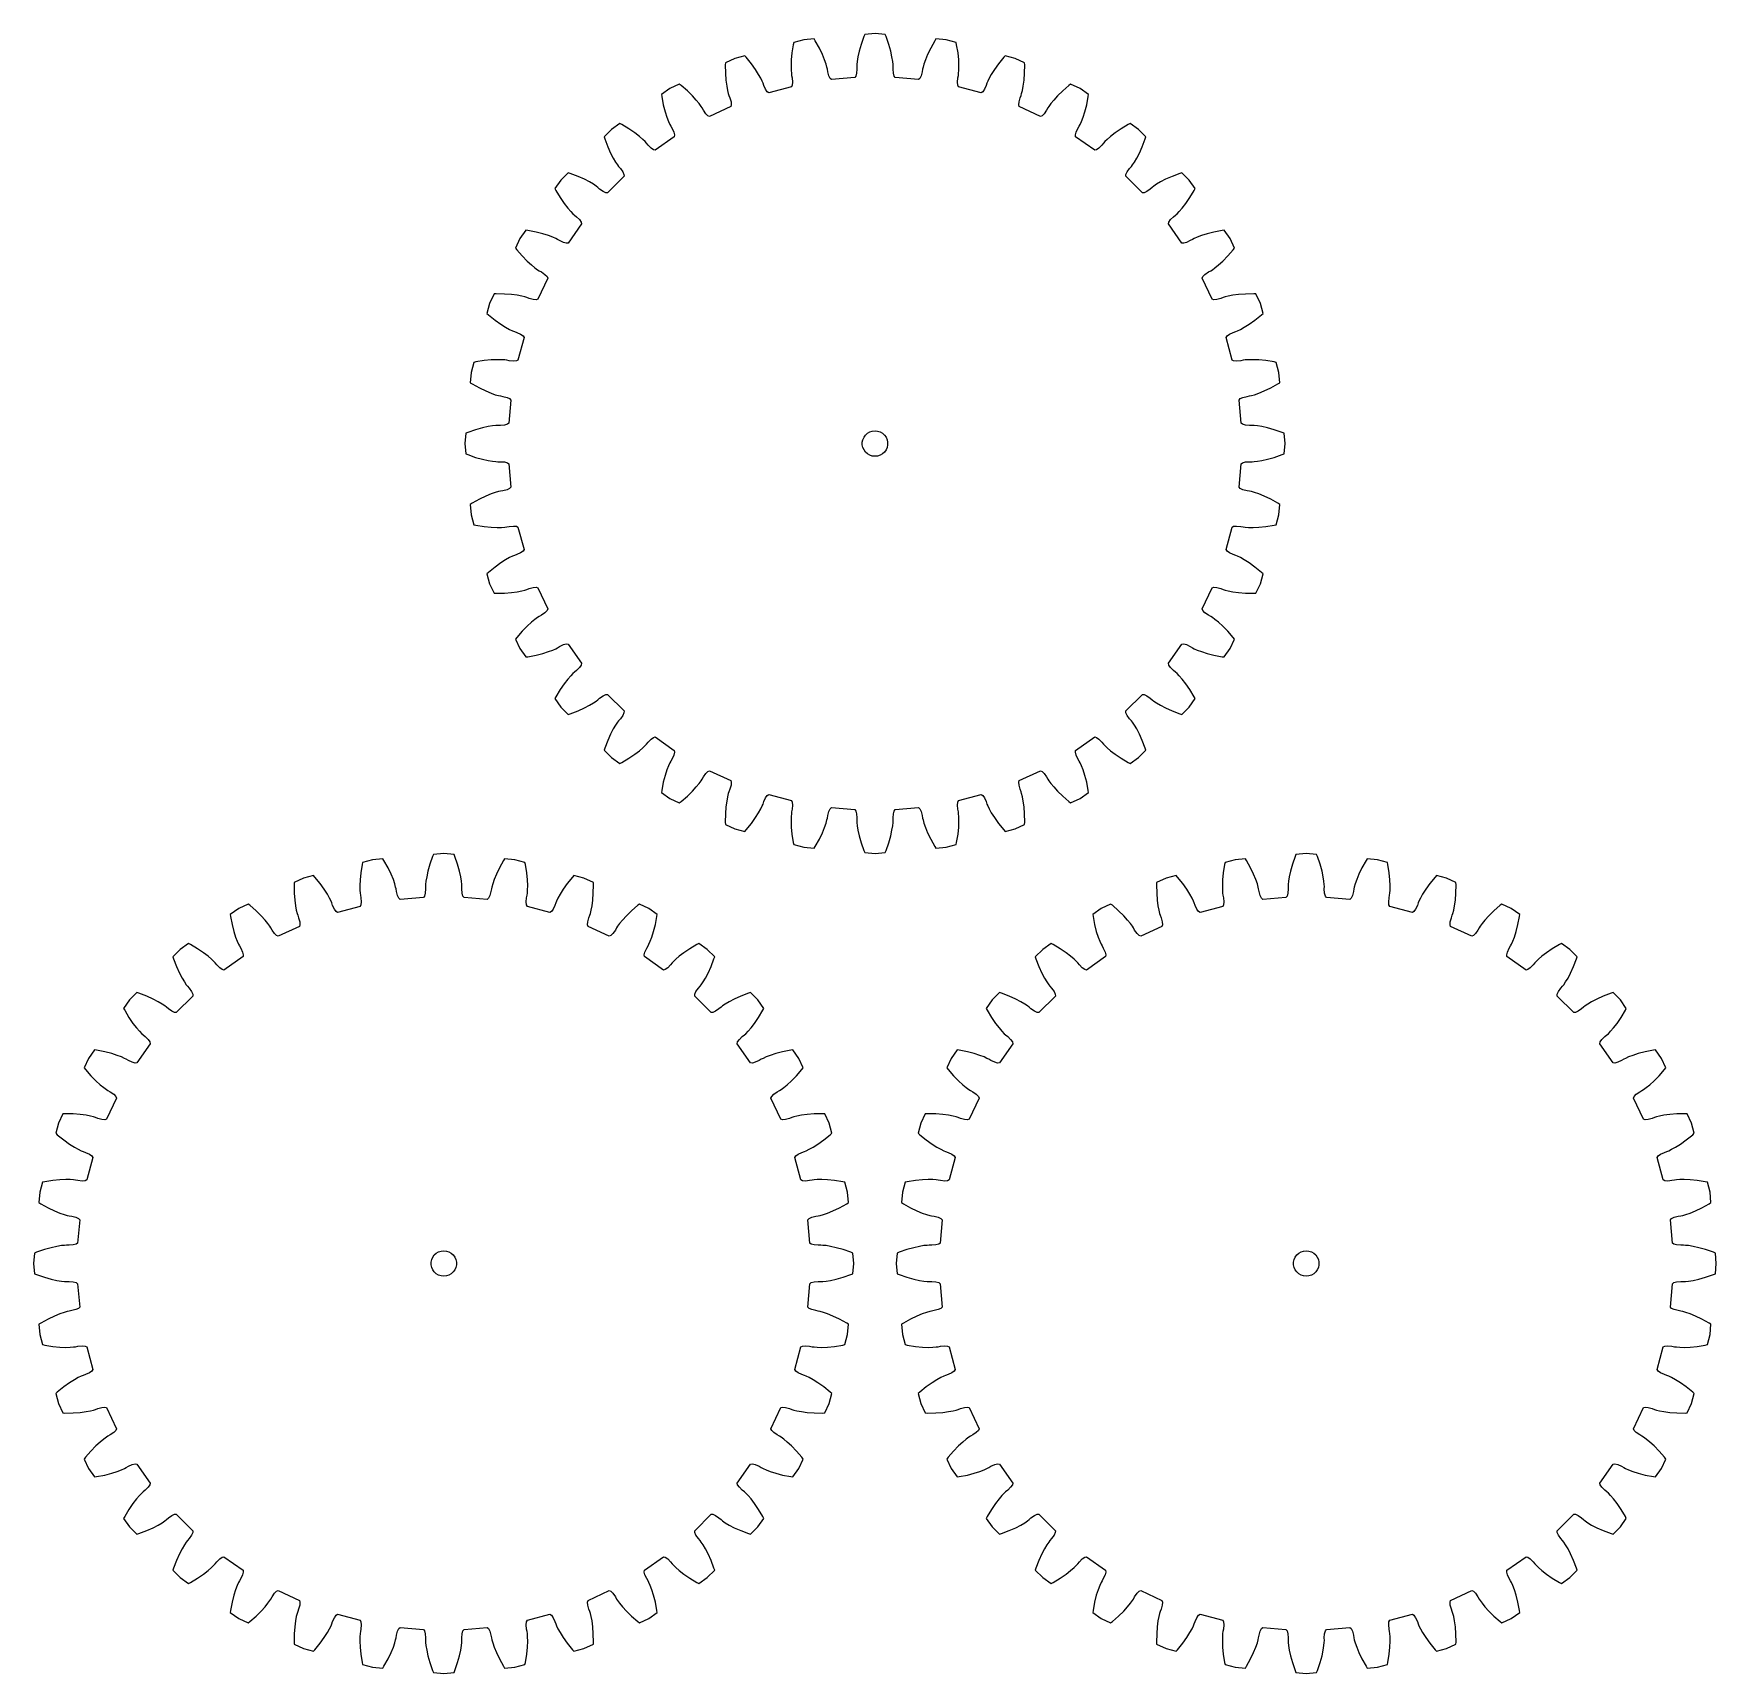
# Model space of a CAD drawing. Extents: x 0 to 199, y 0 to 194.
import ezdxf

# ---------------------------------------------------------------- set-up
doc = ezdxf.new("R2010")
doc.units = 0

msp = doc.modelspace()

# ---------------------------------------------------------------- linework, layer by layer
for p, q in [((90.86, 192.8), (89.68, 192.48)), ((92.08, 192.9), (90.86, 192.8)), ((92.22, 192.69), (92.08, 192.9)), ((92.7, 191.83), (92.22, 192.69)), ((97.95, 193.19), (97.63, 192.26)), ((98.05, 193.43), (97.95, 193.19)), ((99.27, 193.53), (98.05, 193.43)), ((100.48, 193.43), (99.27, 193.53)), ((100.58, 193.19), (100.48, 193.43)), ((100.9, 192.26), (100.58, 193.19)), ((106.32, 192.69), (105.84, 191.83)), ((106.45, 192.9), (106.32, 192.69)), ((107.67, 192.8), (106.45, 192.9)), ((108.85, 192.48), (107.67, 192.8)), ((82.72, 190.61), (81.61, 190.1)), ((83.9, 190.93), (82.72, 190.61)), ((84.07, 190.74), (83.9, 190.93)), ((84.69, 189.98), (84.07, 190.74)), ((89.47, 191.26), (89.39, 190.43)), ((89.63, 192.23), (89.47, 191.26)), ((89.68, 192.48), (89.63, 192.23)), ((93.06, 191.08), (92.7, 191.83)), ((93.32, 190.45), (93.06, 191.08)), ((97.26, 190.79), (97.17, 190.26)), ((97.4, 191.46), (97.26, 190.79)), ((97.63, 192.26), (97.4, 191.46)), ((101.13, 191.46), (100.9, 192.26)), ((101.27, 190.79), (101.13, 191.46)), ((101.36, 190.26), (101.27, 190.79)), ((105.47, 191.08), (105.21, 190.45)), ((105.84, 191.83), (105.47, 191.08)), ((108.9, 192.23), (108.85, 192.48)), ((109.06, 191.26), (108.9, 192.23)), ((109.14, 190.43), (109.06, 191.26)), ((114.46, 190.74), (113.84, 189.98)), ((114.63, 190.93), (114.46, 190.74)), ((115.81, 190.61), (114.63, 190.93)), ((116.92, 190.1), (115.81, 190.61)), ((81.61, 190.1), (81.6, 189.85)), ((81.6, 189.85), (81.62, 188.86)), ((81.62, 188.86), (81.68, 188.03)), ((85.18, 189.3), (84.69, 189.98)), ((85.54, 188.72), (85.18, 189.3)), ((85.8, 188.26), (85.54, 188.72)), ((89.39, 190.43), (89.36, 189.75)), ((89.36, 189.75), (89.37, 189.21)), ((89.37, 189.21), (89.4, 188.83)), ((89.4, 188.83), (89.43, 188.6)), ((93.49, 189.94), (93.32, 190.45)), ((93.6, 189.57), (93.49, 189.94)), ((93.65, 189.35), (93.6, 189.57)), ((93.69, 189.04), (93.65, 189.35)), ((93.82, 188.57), (93.69, 189.04)), ((97.09, 188.85), (97, 188.52)), ((97.13, 189.34), (97.09, 188.85)), ((97.14, 189.88), (97.13, 189.65)), ((97.13, 189.65), (97.13, 189.34)), ((97.17, 190.26), (97.14, 189.88)), ((101.4, 189.88), (101.36, 190.26)), ((101.41, 189.65), (101.4, 189.88)), ((101.4, 189.34), (101.41, 189.65)), ((101.44, 188.85), (101.4, 189.34)), ((101.53, 188.52), (101.44, 188.85)), ((104.84, 189.04), (104.71, 188.57)), ((104.89, 189.35), (104.84, 189.04)), ((104.94, 189.57), (104.89, 189.35)), ((105.04, 189.94), (104.94, 189.57)), ((105.21, 190.45), (105.04, 189.94)), ((109.1, 188.6), (109.13, 188.83)), ((109.13, 188.83), (109.16, 189.21)), ((109.17, 189.75), (109.14, 190.43)), ((109.16, 189.21), (109.17, 189.75)), ((112.99, 188.72), (112.73, 188.26)), ((113.36, 189.3), (112.99, 188.72)), ((113.84, 189.98), (113.36, 189.3)), ((116.85, 188.03), (116.92, 188.86)), ((116.93, 189.85), (116.92, 190.1)), ((116.92, 188.86), (116.93, 189.85)), ((75.07, 187.05), (74.07, 186.35)), ((76.18, 187.57), (75.07, 187.05)), ((76.38, 187.41), (76.18, 187.57)), ((77.13, 186.77), (76.38, 187.41)), ((77.72, 186.19), (77.13, 186.77)), ((81.68, 188.03), (81.77, 187.35)), ((81.77, 187.35), (81.87, 186.83)), ((81.87, 186.83), (81.96, 186.46)), ((85.97, 187.91), (85.8, 188.26)), ((86.06, 187.7), (85.97, 187.91)), ((86.16, 187.41), (86.06, 187.7)), ((86.36, 186.96), (86.16, 187.41)), ((86.56, 186.68), (86.36, 186.96)), ((86.75, 186.56), (86.56, 186.68)), ((89.4, 187.27), (86.75, 186.56)), ((89.5, 187.47), (89.4, 187.27)), ((89.43, 188.6), (89.49, 188.3)), ((89.49, 188.3), (89.54, 187.81)), ((89.54, 187.81), (89.5, 187.47)), ((93.97, 188.25), (93.82, 188.57)), ((94.13, 188.11), (93.97, 188.25)), ((96.87, 188.34), (94.13, 188.11)), ((97, 188.52), (96.87, 188.34)), ((101.66, 188.34), (101.53, 188.52)), ((104.41, 188.11), (101.66, 188.34)), ((104.56, 188.25), (104.41, 188.11)), ((104.71, 188.57), (104.56, 188.25)), ((109, 187.81), (109.04, 188.3)), ((109.03, 187.47), (109, 187.81)), ((109.13, 187.27), (109.03, 187.47)), ((109.04, 188.3), (109.1, 188.6)), ((111.79, 186.56), (109.13, 187.27)), ((111.97, 186.68), (111.79, 186.56)), ((112.17, 186.96), (111.97, 186.68)), ((112.37, 187.41), (112.17, 186.96)), ((112.48, 187.7), (112.37, 187.41)), ((112.56, 187.91), (112.48, 187.7)), ((112.73, 188.26), (112.56, 187.91)), ((116.57, 186.46), (116.66, 186.83)), ((116.66, 186.83), (116.76, 187.35)), ((116.76, 187.35), (116.85, 188.03)), ((121.41, 186.77), (120.81, 186.19)), ((122.15, 187.41), (121.41, 186.77)), ((122.35, 187.57), (122.15, 187.41)), ((123.46, 187.05), (122.35, 187.57)), ((124.46, 186.35), (123.46, 187.05)), ((74.07, 186.35), (74.11, 186.1)), ((74.11, 186.1), (74.29, 185.13)), ((74.29, 185.13), (74.5, 184.32)), ((78.18, 185.68), (77.72, 186.19)), ((78.52, 185.27), (78.18, 185.68)), ((78.74, 184.95), (78.52, 185.27)), ((78.87, 184.76), (78.74, 184.95)), ((79.02, 184.49), (78.87, 184.76)), ((82.24, 184.92), (79.75, 183.76)), ((81.96, 186.46), (82.03, 186.23)), ((82.03, 186.23), (82.14, 185.95)), ((82.14, 185.95), (82.28, 185.47)), ((82.3, 185.13), (82.24, 184.92)), ((82.28, 185.47), (82.3, 185.13)), ((116.23, 185.13), (116.26, 185.47)), ((116.29, 184.92), (116.23, 185.13)), ((116.26, 185.47), (116.39, 185.95)), ((118.79, 183.76), (116.29, 184.92)), ((116.39, 185.95), (116.5, 186.23)), ((116.5, 186.23), (116.57, 186.46)), ((119.66, 184.76), (119.51, 184.49)), ((119.79, 184.95), (119.66, 184.76)), ((120.01, 185.27), (119.79, 184.95)), ((120.35, 185.68), (120.01, 185.27)), ((120.81, 186.19), (120.35, 185.68)), ((124.03, 184.32), (124.24, 185.13)), ((124.24, 185.13), (124.43, 186.1)), ((124.43, 186.1), (124.46, 186.35)), ((69.17, 182.91), (68.17, 182.21)), ((69.39, 182.8), (69.17, 182.91)), ((70.24, 182.29), (69.39, 182.8)), ((74.5, 184.32), (74.71, 183.67)), ((74.71, 183.67), (74.9, 183.17)), ((74.9, 183.17), (75.05, 182.82)), ((75.05, 182.82), (75.16, 182.62)), ((79.3, 184.08), (79.02, 184.49)), ((79.54, 183.84), (79.3, 184.08)), ((79.75, 183.76), (79.54, 183.84)), ((118.99, 183.84), (118.79, 183.76)), ((119.24, 184.08), (118.99, 183.84)), ((119.51, 184.49), (119.24, 184.08)), ((123.37, 182.62), (123.48, 182.82)), ((123.48, 182.82), (123.64, 183.17)), ((123.64, 183.17), (123.83, 183.67)), ((123.83, 183.67), (124.03, 184.32)), ((129.14, 182.8), (128.3, 182.29)), ((129.36, 182.91), (129.14, 182.8)), ((130.37, 182.21), (129.36, 182.91)), ((68.17, 182.21), (67.3, 181.35)), ((67.3, 181.35), (67.38, 181.11)), ((67.38, 181.11), (67.73, 180.19)), ((70.93, 181.82), (70.24, 182.29)), ((71.47, 181.4), (70.93, 181.82)), ((71.87, 181.05), (71.47, 181.4)), ((72.14, 180.79), (71.87, 181.05)), ((72.3, 180.61), (72.14, 180.79)), ((75.59, 181.36), (73.34, 179.78)), ((75.16, 182.62), (75.32, 182.35)), ((75.32, 182.35), (75.53, 181.91)), ((75.53, 181.91), (75.62, 181.57)), ((75.62, 181.57), (75.59, 181.36)), ((122.91, 181.57), (123, 181.91)), ((122.94, 181.36), (122.91, 181.57)), ((125.19, 179.78), (122.94, 181.36)), ((123, 181.91), (123.21, 182.35)), ((123.21, 182.35), (123.37, 182.62)), ((126.39, 180.79), (126.23, 180.61)), ((126.66, 181.05), (126.39, 180.79)), ((127.07, 181.4), (126.66, 181.05)), ((127.61, 181.82), (127.07, 181.4)), ((128.3, 182.29), (127.61, 181.82)), ((131.23, 181.35), (130.37, 182.21)), ((130.8, 180.19), (131.15, 181.11)), ((131.15, 181.11), (131.23, 181.35)), ((67.73, 180.19), (68.07, 179.43)), ((68.07, 179.43), (68.39, 178.82)), ((68.39, 178.82), (68.66, 178.36)), ((72.49, 180.38), (72.3, 180.61)), ((72.84, 180.03), (72.49, 180.38)), ((73.13, 179.83), (72.84, 180.03)), ((73.34, 179.78), (73.13, 179.83)), ((125.41, 179.83), (125.19, 179.78)), ((125.69, 180.03), (125.41, 179.83)), ((126.04, 180.38), (125.69, 180.03)), ((126.23, 180.61), (126.04, 180.38)), ((129.87, 178.36), (130.14, 178.82)), ((130.14, 178.82), (130.46, 179.43)), ((130.46, 179.43), (130.8, 180.19)), ((63.07, 177.11), (62.2, 176.25)), ((63.31, 177.04), (63.07, 177.11)), ((64.23, 176.69), (63.31, 177.04)), ((69.66, 176.7), (67.72, 174.75)), ((68.66, 178.36), (68.88, 178.05)), ((68.88, 178.05), (69.02, 177.86)), ((69.02, 177.86), (69.22, 177.63)), ((69.22, 177.63), (69.51, 177.23)), ((69.51, 177.23), (69.65, 176.91)), ((69.65, 176.91), (69.66, 176.7)), ((128.87, 176.7), (128.88, 176.91)), ((130.81, 174.75), (128.87, 176.7)), ((128.88, 176.91), (129.02, 177.23)), ((129.02, 177.23), (129.31, 177.63)), ((129.31, 177.63), (129.51, 177.86)), ((129.51, 177.86), (129.65, 178.05)), ((129.65, 178.05), (129.87, 178.36)), ((135.23, 177.04), (134.31, 176.69)), ((135.47, 177.11), (135.23, 177.04)), ((136.33, 176.25), (135.47, 177.11)), ((62.2, 176.25), (61.5, 175.25)), ((61.5, 175.25), (61.62, 175.02)), ((61.62, 175.02), (62.12, 174.18)), ((64.99, 176.34), (64.23, 176.69)), ((65.59, 176.03), (64.99, 176.34)), ((66.05, 175.75), (65.59, 176.03)), ((66.37, 175.54), (66.05, 175.75)), ((66.55, 175.39), (66.37, 175.54)), ((66.78, 175.19), (66.55, 175.39)), ((67.18, 174.91), (66.78, 175.19)), ((67.5, 174.76), (67.18, 174.91)), ((67.72, 174.75), (67.5, 174.76)), ((131.03, 174.76), (130.81, 174.75)), ((131.35, 174.91), (131.03, 174.76)), ((131.75, 175.19), (131.35, 174.91)), ((131.98, 175.39), (131.75, 175.19)), ((132.16, 175.54), (131.98, 175.39)), ((132.48, 175.75), (132.16, 175.54)), ((132.94, 176.03), (132.48, 175.75)), ((133.54, 176.34), (132.94, 176.03)), ((134.31, 176.69), (133.54, 176.34)), ((137.03, 175.25), (136.33, 176.25)), ((136.41, 174.18), (136.91, 175.02)), ((136.91, 175.02), (137.03, 175.25)), ((62.12, 174.18), (62.59, 173.49)), ((62.59, 173.49), (63.01, 172.95)), ((63.01, 172.95), (63.36, 172.55)), ((135.17, 172.55), (135.52, 172.95)), ((135.52, 172.95), (135.94, 173.49)), ((135.94, 173.49), (136.41, 174.18)), ((64.64, 171.08), (63.06, 168.82)), ((63.36, 172.55), (63.63, 172.27)), ((63.63, 172.27), (63.8, 172.11)), ((63.8, 172.11), (64.04, 171.92)), ((64.04, 171.92), (64.39, 171.58)), ((64.39, 171.58), (64.59, 171.29)), ((64.59, 171.29), (64.64, 171.08)), ((133.9, 171.08), (133.95, 171.29)), ((135.48, 168.82), (133.9, 171.08)), ((133.95, 171.29), (134.14, 171.58)), ((134.14, 171.58), (134.49, 171.92)), ((134.49, 171.92), (134.73, 172.11)), ((134.73, 172.11), (134.9, 172.27)), ((134.9, 172.27), (135.17, 172.55)), ((57.37, 169.34), (56.85, 168.23)), ((58.07, 170.34), (57.37, 169.34)), ((58.32, 170.31), (58.07, 170.34)), ((59.28, 170.12), (58.32, 170.31)), ((60.09, 169.92), (59.28, 170.12)), ((60.74, 169.71), (60.09, 169.92)), ((61.24, 169.52), (60.74, 169.71)), ((61.59, 169.36), (61.24, 169.52)), ((61.8, 169.25), (61.59, 169.36)), ((62.06, 169.1), (61.8, 169.25)), ((62.5, 168.88), (62.06, 169.1)), ((62.84, 168.8), (62.5, 168.88)), ((63.06, 168.82), (62.84, 168.8)), ((135.69, 168.8), (135.48, 168.82)), ((136.03, 168.88), (135.69, 168.8)), ((136.47, 169.1), (136.03, 168.88)), ((136.74, 169.25), (136.47, 169.1)), ((136.94, 169.36), (136.74, 169.25)), ((137.29, 169.52), (136.94, 169.36)), ((137.79, 169.71), (137.29, 169.52)), ((138.44, 169.92), (137.79, 169.71)), ((139.25, 170.12), (138.44, 169.92)), ((140.22, 170.31), (139.25, 170.12)), ((140.47, 170.34), (140.22, 170.31)), ((141.17, 169.34), (140.47, 170.34)), ((141.68, 168.23), (141.17, 169.34)), ((56.85, 168.23), (57, 168.03)), ((57, 168.03), (57.65, 167.29)), ((57.65, 167.29), (58.23, 166.69)), ((140.3, 166.69), (140.88, 167.29)), ((140.88, 167.29), (141.53, 168.03)), ((141.53, 168.03), (141.68, 168.23)), ((58.23, 166.69), (58.74, 166.23)), ((58.74, 166.23), (59.15, 165.89)), ((59.15, 165.89), (59.46, 165.67)), ((59.46, 165.67), (59.66, 165.55)), ((59.66, 165.55), (59.93, 165.4)), ((59.93, 165.4), (60.33, 165.12)), ((60.33, 165.12), (60.57, 164.87)), ((60.57, 164.87), (60.66, 164.67)), ((137.87, 164.67), (137.96, 164.87)), ((137.96, 164.87), (138.2, 165.12)), ((138.2, 165.12), (138.61, 165.4)), ((138.61, 165.4), (138.88, 165.55)), ((138.88, 165.55), (139.07, 165.67)), ((139.07, 165.67), (139.38, 165.89)), ((139.38, 165.89), (139.8, 166.23)), ((139.8, 166.23), (140.3, 166.69)), ((54.32, 162.81), (53.8, 161.7)), ((54.57, 162.82), (54.32, 162.81)), ((55.55, 162.8), (54.57, 162.82)), ((56.39, 162.74), (55.55, 162.8)), ((60.66, 164.67), (59.5, 162.18)), ((139.04, 162.18), (137.87, 164.67)), ((142.98, 162.8), (142.15, 162.74)), ((143.96, 162.82), (142.98, 162.8)), ((144.21, 162.81), (143.96, 162.82)), ((144.73, 161.7), (144.21, 162.81)), ((53.8, 161.7), (53.48, 160.52)), ((57.06, 162.65), (56.39, 162.74)), ((57.59, 162.55), (57.06, 162.65)), ((57.96, 162.45), (57.59, 162.55)), ((58.18, 162.38), (57.96, 162.45)), ((58.47, 162.27), (58.18, 162.38)), ((58.94, 162.14), (58.47, 162.27)), ((59.29, 162.11), (58.94, 162.14)), ((59.5, 162.18), (59.29, 162.11)), ((139.24, 162.11), (139.04, 162.18)), ((139.59, 162.14), (139.24, 162.11)), ((140.06, 162.27), (139.59, 162.14)), ((140.35, 162.38), (140.06, 162.27)), ((140.57, 162.45), (140.35, 162.38)), ((140.94, 162.55), (140.57, 162.45)), ((141.47, 162.65), (140.94, 162.55)), ((142.15, 162.74), (141.47, 162.65)), ((145.05, 160.52), (144.73, 161.7)), ((53.48, 160.52), (53.67, 160.35)), ((53.67, 160.35), (54.44, 159.73)), ((54.44, 159.73), (55.11, 159.24)), ((55.11, 159.24), (55.69, 158.87)), ((55.69, 158.87), (56.16, 158.61)), ((142.38, 158.61), (142.84, 158.87)), ((142.84, 158.87), (143.42, 159.24)), ((143.42, 159.24), (144.1, 159.73)), ((144.1, 159.73), (144.86, 160.35)), ((144.86, 160.35), (145.05, 160.52)), ((56.16, 158.61), (56.5, 158.45)), ((56.5, 158.45), (56.72, 158.36)), ((56.72, 158.36), (57.01, 158.26)), ((57.01, 158.26), (57.45, 158.05)), ((57.86, 157.67), (57.14, 155.01)), ((57.45, 158.05), (57.74, 157.85)), ((57.74, 157.85), (57.86, 157.67)), ((140.68, 157.67), (140.8, 157.85)), ((141.39, 155.01), (140.68, 157.67)), ((140.8, 157.85), (141.08, 158.05)), ((141.08, 158.05), (141.52, 158.26)), ((141.52, 158.26), (141.82, 158.36)), ((141.82, 158.36), (142.03, 158.45)), ((142.03, 158.45), (142.38, 158.61)), ((53.15, 154.94), (52.18, 154.79)), ((53.98, 155.02), (53.15, 154.94)), ((54.67, 155.05), (53.98, 155.02)), ((55.2, 155.04), (54.67, 155.05)), ((55.58, 155.02), (55.2, 155.04)), ((55.81, 154.98), (55.58, 155.02)), ((56.11, 154.93), (55.81, 154.98)), ((56.6, 154.88), (56.11, 154.93)), ((56.95, 154.91), (56.6, 154.88)), ((57.14, 155.01), (56.95, 154.91)), ((141.58, 154.91), (141.39, 155.01)), ((141.93, 154.88), (141.58, 154.91)), ((142.42, 154.93), (141.93, 154.88)), ((142.72, 154.98), (142.42, 154.93)), ((142.95, 155.02), (142.72, 154.98)), ((143.33, 155.04), (142.95, 155.02)), ((143.87, 155.05), (143.33, 155.04)), ((144.55, 155.02), (143.87, 155.05)), ((145.38, 154.94), (144.55, 155.02)), ((146.35, 154.79), (145.38, 154.94)), ((51.62, 153.55), (51.51, 152.33)), ((51.93, 154.73), (51.62, 153.55)), ((52.18, 154.79), (51.93, 154.73)), ((146.6, 154.73), (146.35, 154.79)), ((146.91, 153.55), (146.6, 154.73)), ((147.02, 152.33), (146.91, 153.55)), ((51.51, 152.33), (51.72, 152.2)), ((51.72, 152.2), (52.59, 151.72)), ((52.59, 151.72), (53.34, 151.36)), ((53.34, 151.36), (53.97, 151.1)), ((53.97, 151.1), (54.47, 150.92)), ((54.47, 150.92), (54.84, 150.82)), ((143.69, 150.82), (144.06, 150.92)), ((144.06, 150.92), (144.56, 151.1)), ((144.56, 151.1), (145.2, 151.36)), ((145.2, 151.36), (145.95, 151.72)), ((145.95, 151.72), (146.81, 152.2)), ((146.81, 152.2), (147.02, 152.33)), ((54.84, 150.82), (55.07, 150.77)), ((55.07, 150.77), (55.37, 150.72)), ((55.37, 150.72), (55.85, 150.6)), ((55.85, 150.6), (56.16, 150.45)), ((56.31, 150.29), (56.07, 147.55)), ((56.16, 150.45), (56.31, 150.29)), ((142.22, 150.29), (142.37, 150.45)), ((142.46, 147.55), (142.22, 150.29)), ((142.37, 150.45), (142.68, 150.6)), ((142.68, 150.6), (143.16, 150.72)), ((143.16, 150.72), (143.46, 150.77)), ((143.46, 150.77), (143.69, 150.82)), ((52.96, 147.01), (52.15, 146.78)), ((53.63, 147.16), (52.96, 147.01)), ((54.15, 147.24), (53.63, 147.16)), ((54.53, 147.28), (54.15, 147.24)), ((54.77, 147.29), (54.53, 147.28)), ((55.07, 147.28), (54.77, 147.29)), ((55.56, 147.32), (55.07, 147.28)), ((55.9, 147.42), (55.56, 147.32)), ((56.07, 147.55), (55.9, 147.42)), ((142.64, 147.42), (142.46, 147.55)), ((142.97, 147.32), (142.64, 147.42)), ((143.46, 147.28), (142.97, 147.32)), ((143.77, 147.29), (143.46, 147.28)), ((144, 147.28), (143.77, 147.29)), ((144.38, 147.24), (144, 147.28)), ((144.91, 147.16), (144.38, 147.24)), ((145.58, 147.01), (144.91, 147.16)), ((146.38, 146.78), (145.58, 147.01)), ((50.99, 146.37), (50.88, 145.15)), ((50.88, 145.15), (50.99, 143.93)), ((51.22, 146.46), (50.99, 146.37)), ((52.15, 146.78), (51.22, 146.46)), ((97.77, 145.31), (97.84, 145.61)), ((97.77, 144.99), (97.77, 145.31)), ((97.84, 144.69), (97.77, 144.99)), ((97.84, 145.61), (97.97, 145.9)), ((97.97, 145.9), (98.15, 146.15)), ((98.15, 146.15), (98.38, 146.36)), ((98.38, 146.36), (98.66, 146.52)), ((98.66, 146.52), (98.95, 146.62)), ((98.95, 146.62), (99.27, 146.65)), ((99.27, 146.65), (99.58, 146.62)), ((99.58, 146.62), (99.88, 146.52)), ((99.88, 146.52), (100.15, 146.36)), ((100.15, 146.36), (100.38, 146.15)), ((100.38, 146.15), (100.57, 145.9)), ((100.57, 145.9), (100.69, 145.61)), ((100.69, 145.61), (100.76, 145.31)), ((100.76, 144.99), (100.69, 144.69)), ((100.76, 145.31), (100.76, 144.99)), ((147.31, 146.46), (146.38, 146.78)), ((147.54, 146.37), (147.31, 146.46)), ((147.65, 145.15), (147.54, 146.37)), ((147.54, 143.93), (147.65, 145.15)), ((50.99, 143.93), (51.22, 143.84)), ((51.22, 143.84), (52.15, 143.51)), ((52.15, 143.51), (52.96, 143.29)), ((52.96, 143.29), (53.63, 143.14)), ((53.63, 143.14), (54.15, 143.06)), ((54.15, 143.06), (54.53, 143.02)), ((54.53, 143.02), (54.77, 143.01)), ((54.77, 143.01), (55.07, 143.01)), ((55.07, 143.01), (55.56, 142.98)), ((55.56, 142.98), (55.9, 142.88)), ((97.97, 144.4), (97.84, 144.69)), ((98.15, 144.15), (97.97, 144.4)), ((98.38, 143.94), (98.15, 144.15)), ((98.66, 143.78), (98.38, 143.94)), ((98.95, 143.68), (98.66, 143.78)), ((99.27, 143.65), (98.95, 143.68)), ((99.58, 143.68), (99.27, 143.65)), ((99.88, 143.78), (99.58, 143.68)), ((100.15, 143.94), (99.88, 143.78)), ((100.38, 144.15), (100.15, 143.94)), ((100.57, 144.4), (100.38, 144.15)), ((100.69, 144.69), (100.57, 144.4)), ((142.64, 142.88), (142.97, 142.98)), ((142.97, 142.98), (143.46, 143.01)), ((143.46, 143.01), (143.77, 143.01)), ((143.77, 143.01), (144, 143.02)), ((144, 143.02), (144.38, 143.06)), ((144.38, 143.06), (144.91, 143.14)), ((144.91, 143.14), (145.58, 143.29)), ((145.58, 143.29), (146.38, 143.51)), ((146.38, 143.51), (147.31, 143.84)), ((147.31, 143.84), (147.54, 143.93)), ((55.9, 142.88), (56.07, 142.75)), ((56.07, 142.75), (56.31, 140.01)), ((142.22, 140.01), (142.46, 142.75)), ((142.46, 142.75), (142.64, 142.88)), ((53.97, 139.2), (53.34, 138.94)), ((54.47, 139.38), (53.97, 139.2)), ((54.84, 139.48), (54.47, 139.38)), ((55.07, 139.53), (54.84, 139.48)), ((55.37, 139.58), (55.07, 139.53)), ((55.85, 139.7), (55.37, 139.58)), ((56.16, 139.85), (55.85, 139.7)), ((56.31, 140.01), (56.16, 139.85)), ((142.37, 139.85), (142.22, 140.01)), ((142.68, 139.7), (142.37, 139.85)), ((143.16, 139.58), (142.68, 139.7)), ((143.46, 139.53), (143.16, 139.58)), ((143.69, 139.48), (143.46, 139.53)), ((144.06, 139.38), (143.69, 139.48)), ((144.56, 139.2), (144.06, 139.38)), ((145.2, 138.94), (144.56, 139.2)), ((51.72, 138.1), (51.51, 137.97)), ((51.51, 137.97), (51.62, 136.75)), ((52.59, 138.58), (51.72, 138.1)), ((53.34, 138.94), (52.59, 138.58)), ((145.95, 138.58), (145.2, 138.94)), ((146.81, 138.1), (145.95, 138.58)), ((147.02, 137.97), (146.81, 138.1)), ((146.91, 136.75), (147.02, 137.97)), ((51.62, 136.75), (51.93, 135.57)), ((51.93, 135.57), (52.18, 135.51)), ((52.18, 135.51), (53.15, 135.36)), ((53.15, 135.36), (53.98, 135.27)), ((53.98, 135.27), (54.67, 135.25)), ((54.67, 135.25), (55.2, 135.25)), ((55.2, 135.25), (55.58, 135.28)), ((55.58, 135.28), (55.81, 135.31)), ((55.81, 135.31), (56.11, 135.37)), ((56.11, 135.37), (56.6, 135.42)), ((56.6, 135.42), (56.95, 135.39)), ((56.95, 135.39), (57.14, 135.29)), ((57.14, 135.29), (57.86, 132.63)), ((140.68, 132.63), (141.39, 135.29)), ((141.39, 135.29), (141.58, 135.39)), ((141.58, 135.39), (141.93, 135.42)), ((141.93, 135.42), (142.42, 135.37)), ((142.42, 135.37), (142.72, 135.31)), ((142.72, 135.31), (142.95, 135.28)), ((142.95, 135.28), (143.33, 135.25)), ((143.33, 135.25), (143.87, 135.25)), ((143.87, 135.25), (144.55, 135.27)), ((144.55, 135.27), (145.38, 135.36)), ((145.38, 135.36), (146.35, 135.51)), ((146.35, 135.51), (146.6, 135.57)), ((146.6, 135.57), (146.91, 136.75)), ((55.11, 131.06), (54.44, 130.57)), ((55.69, 131.43), (55.11, 131.06)), ((56.16, 131.69), (55.69, 131.43)), ((56.5, 131.85), (56.16, 131.69)), ((56.72, 131.94), (56.5, 131.85)), ((57.01, 132.04), (56.72, 131.94)), ((57.45, 132.24), (57.01, 132.04)), ((57.74, 132.45), (57.45, 132.24)), ((57.86, 132.63), (57.74, 132.45)), ((140.8, 132.45), (140.68, 132.63)), ((141.08, 132.24), (140.8, 132.45)), ((141.52, 132.04), (141.08, 132.24)), ((141.82, 131.94), (141.52, 132.04)), ((142.03, 131.85), (141.82, 131.94)), ((142.38, 131.69), (142.03, 131.85)), ((142.84, 131.43), (142.38, 131.69)), ((143.42, 131.06), (142.84, 131.43)), ((144.1, 130.57), (143.42, 131.06)), ((53.67, 129.95), (53.48, 129.78)), ((53.48, 129.78), (53.8, 128.6)), ((54.44, 130.57), (53.67, 129.95)), ((144.86, 129.95), (144.1, 130.57)), ((144.73, 128.6), (145.05, 129.78)), ((145.05, 129.78), (144.86, 129.95)), ((53.8, 128.6), (54.32, 127.49)), ((54.32, 127.49), (54.57, 127.48)), ((54.57, 127.48), (55.55, 127.5)), ((55.55, 127.5), (56.39, 127.56)), ((56.39, 127.56), (57.06, 127.65)), ((57.06, 127.65), (57.59, 127.75)), ((57.59, 127.75), (57.96, 127.85)), ((57.96, 127.85), (58.18, 127.92)), ((58.18, 127.92), (58.47, 128.03)), ((58.47, 128.03), (58.94, 128.16)), ((58.94, 128.16), (59.29, 128.19)), ((59.29, 128.19), (59.5, 128.12)), ((59.5, 128.12), (60.66, 125.63)), ((137.87, 125.63), (139.04, 128.12)), ((139.04, 128.12), (139.24, 128.19)), ((139.24, 128.19), (139.59, 128.16)), ((139.59, 128.16), (140.06, 128.03)), ((140.06, 128.03), (140.35, 127.92)), ((140.35, 127.92), (140.57, 127.85)), ((140.57, 127.85), (140.94, 127.75)), ((140.94, 127.75), (141.47, 127.65)), ((141.47, 127.65), (142.15, 127.56)), ((142.15, 127.56), (142.98, 127.5)), ((142.98, 127.5), (143.96, 127.48)), ((143.96, 127.48), (144.21, 127.49)), ((144.21, 127.49), (144.73, 128.6)), ((60.33, 125.18), (59.93, 124.9)), ((60.57, 125.43), (60.33, 125.18)), ((60.66, 125.63), (60.57, 125.43)), ((137.96, 125.43), (137.87, 125.63)), ((138.2, 125.18), (137.96, 125.43)), ((138.61, 124.9), (138.2, 125.18)), ((58.23, 123.61), (57.65, 123.01)), ((58.74, 124.07), (58.23, 123.61)), ((59.15, 124.4), (58.74, 124.07)), ((59.46, 124.63), (59.15, 124.4)), ((59.66, 124.75), (59.46, 124.63)), ((59.93, 124.9), (59.66, 124.75)), ((138.88, 124.75), (138.61, 124.9)), ((139.07, 124.63), (138.88, 124.75)), ((139.38, 124.4), (139.07, 124.63)), ((139.8, 124.07), (139.38, 124.4)), ((140.3, 123.61), (139.8, 124.07)), ((140.88, 123.01), (140.3, 123.61)), ((57, 122.27), (56.85, 122.07)), ((56.85, 122.07), (57.37, 120.96)), ((57.65, 123.01), (57, 122.27)), ((61.8, 121.05), (62.06, 121.2)), ((62.06, 121.2), (62.5, 121.42)), ((62.5, 121.42), (62.84, 121.5)), ((62.84, 121.5), (63.06, 121.47)), ((63.06, 121.47), (64.64, 119.22)), ((133.9, 119.22), (135.48, 121.47)), ((135.48, 121.47), (135.69, 121.5)), ((135.69, 121.5), (136.03, 121.42)), ((136.03, 121.42), (136.47, 121.2)), ((136.47, 121.2), (136.74, 121.05)), ((141.53, 122.27), (140.88, 123.01)), ((141.17, 120.96), (141.68, 122.07)), ((141.68, 122.07), (141.53, 122.27)), ((57.37, 120.96), (58.07, 119.96)), ((58.07, 119.96), (58.32, 119.99)), ((58.32, 119.99), (59.28, 120.18)), ((59.28, 120.18), (60.09, 120.38)), ((60.09, 120.38), (60.74, 120.59)), ((60.74, 120.59), (61.24, 120.78)), ((61.24, 120.78), (61.59, 120.94)), ((61.59, 120.94), (61.8, 121.05)), ((64.64, 119.22), (64.59, 119.01)), ((133.95, 119.01), (133.9, 119.22)), ((136.74, 121.05), (136.94, 120.94)), ((136.94, 120.94), (137.29, 120.78)), ((137.29, 120.78), (137.79, 120.59)), ((137.79, 120.59), (138.44, 120.38)), ((138.44, 120.38), (139.25, 120.18)), ((139.25, 120.18), (140.22, 119.99)), ((140.22, 119.99), (140.47, 119.96)), ((140.47, 119.96), (141.17, 120.96)), ((63.01, 117.35), (62.59, 116.81)), ((63.36, 117.75), (63.01, 117.35)), ((63.63, 118.03), (63.36, 117.75)), ((63.8, 118.18), (63.63, 118.03)), ((64.04, 118.38), (63.8, 118.18)), ((64.39, 118.72), (64.04, 118.38)), ((64.59, 119.01), (64.39, 118.72)), ((134.14, 118.72), (133.95, 119.01)), ((134.49, 118.38), (134.14, 118.72)), ((134.73, 118.18), (134.49, 118.38)), ((134.9, 118.03), (134.73, 118.18)), ((135.17, 117.75), (134.9, 118.03)), ((135.52, 117.35), (135.17, 117.75)), ((135.94, 116.81), (135.52, 117.35)), ((61.62, 115.27), (61.5, 115.05)), ((62.12, 116.12), (61.62, 115.27)), ((62.59, 116.81), (62.12, 116.12)), ((66.78, 115.11), (67.18, 115.39)), ((67.18, 115.39), (67.5, 115.54)), ((67.5, 115.54), (67.72, 115.55)), ((67.72, 115.55), (69.66, 113.6)), ((128.87, 113.6), (130.81, 115.55)), ((130.81, 115.55), (131.03, 115.54)), ((131.03, 115.54), (131.35, 115.39)), ((131.35, 115.39), (131.75, 115.11)), ((136.41, 116.12), (135.94, 116.81)), ((136.91, 115.27), (136.41, 116.12)), ((137.03, 115.05), (136.91, 115.27)), ((61.5, 115.05), (62.2, 114.05)), ((62.2, 114.05), (63.07, 113.18)), ((63.07, 113.18), (63.31, 113.26)), ((63.31, 113.26), (64.23, 113.61)), ((64.23, 113.61), (64.99, 113.96)), ((64.99, 113.96), (65.59, 114.27)), ((65.59, 114.27), (66.05, 114.55)), ((66.05, 114.55), (66.37, 114.76)), ((66.37, 114.76), (66.55, 114.91)), ((66.55, 114.91), (66.78, 115.11)), ((69.65, 113.38), (69.51, 113.07)), ((69.66, 113.6), (69.65, 113.38)), ((128.88, 113.38), (128.87, 113.6)), ((129.02, 113.07), (128.88, 113.38)), ((131.75, 115.11), (131.98, 114.91)), ((131.98, 114.91), (132.16, 114.76)), ((132.16, 114.76), (132.48, 114.55)), ((132.48, 114.55), (132.94, 114.27)), ((132.94, 114.27), (133.54, 113.96)), ((133.54, 113.96), (134.31, 113.61)), ((134.31, 113.61), (135.23, 113.26)), ((135.23, 113.26), (135.47, 113.18)), ((135.47, 113.18), (136.33, 114.05)), ((136.33, 114.05), (137.03, 115.05)), ((68.39, 111.48), (68.07, 110.87)), ((68.66, 111.93), (68.39, 111.48)), ((68.88, 112.25), (68.66, 111.93)), ((69.02, 112.44), (68.88, 112.25)), ((69.22, 112.67), (69.02, 112.44)), ((69.51, 113.07), (69.22, 112.67)), ((129.31, 112.67), (129.02, 113.07)), ((129.51, 112.44), (129.31, 112.67)), ((129.65, 112.25), (129.51, 112.44)), ((129.87, 111.93), (129.65, 112.25)), ((130.14, 111.48), (129.87, 111.93)), ((130.46, 110.87), (130.14, 111.48)), ((67.73, 110.11), (67.38, 109.19)), ((68.07, 110.87), (67.73, 110.11)), ((71.47, 108.9), (71.87, 109.24)), ((71.87, 109.24), (72.14, 109.51)), ((72.14, 109.51), (72.3, 109.68)), ((72.3, 109.68), (72.49, 109.92)), ((72.49, 109.92), (72.84, 110.27)), ((72.84, 110.27), (73.13, 110.47)), ((73.13, 110.47), (73.34, 110.52)), ((73.34, 110.52), (75.59, 108.94)), ((122.94, 108.94), (125.19, 110.52)), ((125.19, 110.52), (125.41, 110.47)), ((125.41, 110.47), (125.69, 110.27)), ((125.69, 110.27), (126.04, 109.92)), ((126.04, 109.92), (126.23, 109.68)), ((126.23, 109.68), (126.39, 109.51)), ((126.39, 109.51), (126.66, 109.24)), ((126.66, 109.24), (127.07, 108.9)), ((130.8, 110.11), (130.46, 110.87)), ((131.15, 109.19), (130.8, 110.11)), ((67.38, 109.19), (67.3, 108.95)), ((67.3, 108.95), (68.17, 108.09)), ((68.17, 108.09), (69.17, 107.38)), ((69.17, 107.38), (69.39, 107.5)), ((69.39, 107.5), (70.24, 108.01)), ((70.24, 108.01), (70.93, 108.48)), ((70.93, 108.48), (71.47, 108.9)), ((75.05, 107.47), (74.9, 107.13)), ((75.16, 107.68), (75.05, 107.47)), ((75.32, 107.94), (75.16, 107.68)), ((75.53, 108.39), (75.32, 107.94)), ((75.62, 108.72), (75.53, 108.39)), ((75.59, 108.94), (75.62, 108.72)), ((122.91, 108.72), (122.94, 108.94)), ((123, 108.39), (122.91, 108.72)), ((123.21, 107.94), (123, 108.39)), ((123.37, 107.68), (123.21, 107.94)), ((123.48, 107.47), (123.37, 107.68)), ((123.64, 107.13), (123.48, 107.47)), ((127.07, 108.9), (127.61, 108.48)), ((127.61, 108.48), (128.3, 108.01)), ((128.3, 108.01), (129.14, 107.5)), ((129.14, 107.5), (129.36, 107.38)), ((129.36, 107.38), (130.37, 108.09)), ((130.37, 108.09), (131.23, 108.95)), ((131.23, 108.95), (131.15, 109.19)), ((74.5, 105.98), (74.29, 105.17)), ((74.71, 106.63), (74.5, 105.98)), ((74.9, 107.13), (74.71, 106.63)), ((78.52, 105.03), (78.74, 105.34)), ((78.74, 105.34), (78.87, 105.54)), ((78.87, 105.54), (79.02, 105.81)), ((79.02, 105.81), (79.3, 106.21)), ((79.3, 106.21), (79.54, 106.46)), ((79.54, 106.46), (79.75, 106.54)), ((79.75, 106.54), (82.24, 105.38)), ((82.24, 105.38), (82.3, 105.17)), ((116.23, 105.17), (116.29, 105.38)), ((116.29, 105.38), (118.79, 106.54)), ((118.79, 106.54), (118.99, 106.46)), ((118.99, 106.46), (119.24, 106.21)), ((119.24, 106.21), (119.51, 105.81)), ((119.51, 105.81), (119.66, 105.54)), ((119.66, 105.54), (119.79, 105.34)), ((119.79, 105.34), (120.01, 105.03)), ((123.83, 106.63), (123.64, 107.13)), ((124.03, 105.98), (123.83, 106.63)), ((124.24, 105.17), (124.03, 105.98)), ((74.11, 104.2), (74.07, 103.95)), ((74.07, 103.95), (75.07, 103.25)), ((74.29, 105.17), (74.11, 104.2)), ((75.07, 103.25), (76.18, 102.73)), ((76.38, 102.89), (77.13, 103.53)), ((77.13, 103.53), (77.72, 104.11)), ((77.72, 104.11), (78.18, 104.62)), ((78.18, 104.62), (78.52, 105.03)), ((81.87, 103.47), (81.77, 102.95)), ((81.96, 103.84), (81.87, 103.47)), ((82.03, 104.06), (81.96, 103.84)), ((82.14, 104.35), (82.03, 104.06)), ((82.28, 104.82), (82.14, 104.35)), ((82.3, 105.17), (82.28, 104.82)), ((86.16, 102.89), (86.36, 103.34)), ((86.36, 103.34), (86.56, 103.62)), ((86.56, 103.62), (86.75, 103.74)), ((86.75, 103.74), (89.4, 103.03)), ((109.13, 103.03), (111.79, 103.74)), ((111.79, 103.74), (111.97, 103.62)), ((111.97, 103.62), (112.17, 103.34)), ((112.17, 103.34), (112.37, 102.89)), ((116.26, 104.82), (116.23, 105.17)), ((116.39, 104.35), (116.26, 104.82)), ((116.5, 104.06), (116.39, 104.35)), ((116.57, 103.84), (116.5, 104.06)), ((116.66, 103.47), (116.57, 103.84)), ((116.76, 102.95), (116.66, 103.47)), ((120.01, 105.03), (120.35, 104.62)), ((120.35, 104.62), (120.81, 104.11)), ((120.81, 104.11), (121.41, 103.53)), ((121.41, 103.53), (122.15, 102.89)), ((122.35, 102.73), (123.46, 103.25)), ((123.46, 103.25), (124.46, 103.95)), ((124.43, 104.2), (124.24, 105.17)), ((124.46, 103.95), (124.43, 104.2)), ((76.18, 102.73), (76.38, 102.89)), ((81.62, 101.44), (81.6, 100.45)), ((81.68, 102.27), (81.62, 101.44)), ((81.77, 102.95), (81.68, 102.27)), ((85.18, 101), (85.54, 101.57)), ((85.54, 101.57), (85.8, 102.04)), ((85.8, 102.04), (85.97, 102.39)), ((85.97, 102.39), (86.06, 102.6)), ((86.06, 102.6), (86.16, 102.89)), ((89.4, 101.47), (89.37, 101.08)), ((89.4, 103.03), (89.5, 102.83)), ((89.43, 101.7), (89.4, 101.47)), ((89.49, 102), (89.43, 101.7)), ((89.54, 102.49), (89.49, 102)), ((89.5, 102.83), (89.54, 102.49)), ((93.65, 100.95), (93.69, 101.26)), ((93.69, 101.26), (93.82, 101.73)), ((93.82, 101.73), (93.97, 102.05)), ((93.97, 102.05), (94.13, 102.19)), ((94.13, 102.19), (96.87, 101.95)), ((96.87, 101.95), (97, 101.78)), ((97, 101.78), (97.09, 101.45)), ((97.09, 101.45), (97.13, 100.96)), ((101.4, 100.96), (101.44, 101.45)), ((101.44, 101.45), (101.53, 101.78)), ((101.53, 101.78), (101.66, 101.95)), ((101.66, 101.95), (104.41, 102.19)), ((104.41, 102.19), (104.56, 102.05)), ((104.56, 102.05), (104.71, 101.73)), ((104.71, 101.73), (104.84, 101.26)), ((104.84, 101.26), (104.89, 100.95)), ((109, 102.49), (109.03, 102.83)), ((109.04, 102), (109, 102.49)), ((109.03, 102.83), (109.13, 103.03)), ((109.1, 101.7), (109.04, 102)), ((109.13, 101.47), (109.1, 101.7)), ((109.16, 101.08), (109.13, 101.47)), ((112.37, 102.89), (112.48, 102.6)), ((112.48, 102.6), (112.56, 102.39)), ((112.56, 102.39), (112.73, 102.04)), ((112.73, 102.04), (112.99, 101.57)), ((112.99, 101.57), (113.36, 101)), ((116.85, 102.27), (116.76, 102.95)), ((116.92, 101.44), (116.85, 102.27)), ((116.93, 100.45), (116.92, 101.44)), ((122.15, 102.89), (122.35, 102.73)), ((81.6, 100.45), (81.61, 100.2)), ((81.61, 100.2), (82.72, 99.68)), ((82.72, 99.68), (83.9, 99.37)), ((83.9, 99.37), (84.07, 99.55)), ((84.07, 99.55), (84.69, 100.32)), ((84.69, 100.32), (85.18, 101)), ((89.37, 101.08), (89.36, 100.55)), ((89.36, 100.55), (89.39, 99.87)), ((89.39, 99.87), (89.47, 99.04)), ((93.06, 99.22), (93.32, 99.85)), ((93.32, 99.85), (93.49, 100.36)), ((93.49, 100.36), (93.6, 100.73)), ((93.6, 100.73), (93.65, 100.95)), ((97.13, 100.96), (97.13, 100.65)), ((97.13, 100.65), (97.14, 100.42)), ((97.14, 100.42), (97.17, 100.04)), ((97.17, 100.04), (97.26, 99.51)), ((97.26, 99.51), (97.4, 98.84)), ((101.13, 98.84), (101.27, 99.51)), ((101.27, 99.51), (101.36, 100.04)), ((101.36, 100.04), (101.4, 100.42)), ((101.41, 100.65), (101.4, 100.96)), ((101.4, 100.42), (101.41, 100.65)), ((104.89, 100.95), (104.94, 100.73)), ((104.94, 100.73), (105.04, 100.36)), ((105.04, 100.36), (105.21, 99.85)), ((105.21, 99.85), (105.47, 99.22)), ((109.06, 99.04), (109.14, 99.87)), ((109.14, 99.87), (109.17, 100.55)), ((109.17, 100.55), (109.16, 101.08)), ((113.36, 101), (113.84, 100.32)), ((113.84, 100.32), (114.46, 99.55)), ((114.46, 99.55), (114.63, 99.37)), ((114.63, 99.37), (115.81, 99.68)), ((115.81, 99.68), (116.92, 100.2)), ((116.92, 100.2), (116.93, 100.45)), ((89.47, 99.04), (89.63, 98.06)), ((89.63, 98.06), (89.68, 97.82)), ((89.68, 97.82), (90.86, 97.5)), ((90.86, 97.5), (92.08, 97.39)), ((92.08, 97.39), (92.22, 97.61)), ((92.22, 97.61), (92.7, 98.47)), ((92.7, 98.47), (93.06, 99.22)), ((97.4, 98.84), (97.63, 98.04)), ((97.63, 98.04), (97.95, 97.11)), ((100.58, 97.11), (100.9, 98.04)), ((100.9, 98.04), (101.13, 98.84)), ((105.47, 99.22), (105.84, 98.47)), ((105.84, 98.47), (106.32, 97.61)), ((106.32, 97.61), (106.45, 97.39)), ((106.45, 97.39), (107.67, 97.5)), ((107.67, 97.5), (108.85, 97.82)), ((108.85, 97.82), (108.9, 98.06)), ((108.9, 98.06), (109.06, 99.04)), ((38.75, 95.47), (38.59, 94.5)), ((38.8, 95.71), (38.75, 95.47)), ((39.98, 96.03), (38.8, 95.71)), ((41.2, 96.14), (39.98, 96.03)), ((41.33, 95.93), (41.2, 96.14)), ((41.81, 95.06), (41.33, 95.93)), ((46.75, 95.5), (46.52, 94.69)), ((47.07, 96.43), (46.75, 95.5)), ((47.17, 96.66), (47.07, 96.43)), ((48.38, 96.77), (47.17, 96.66)), ((49.6, 96.66), (48.38, 96.77)), ((49.7, 96.43), (49.6, 96.66)), ((50.02, 95.5), (49.7, 96.43)), ((50.24, 94.69), (50.02, 95.5)), ((55.43, 95.93), (54.95, 95.06)), ((55.57, 96.14), (55.43, 95.93)), ((56.78, 96.03), (55.57, 96.14)), ((57.97, 95.71), (56.78, 96.03)), ((58.02, 95.47), (57.97, 95.71)), ((58.17, 94.5), (58.02, 95.47)), ((97.95, 97.11), (98.05, 96.87)), ((98.05, 96.87), (99.27, 96.77)), ((99.27, 96.77), (100.48, 96.87)), ((100.48, 96.87), (100.58, 97.11)), ((140.51, 95.47), (140.36, 94.5)), ((140.57, 95.71), (140.51, 95.47)), ((141.75, 96.03), (140.57, 95.71)), ((142.97, 96.14), (141.75, 96.03)), ((143.1, 95.93), (142.97, 96.14)), ((143.58, 95.06), (143.1, 95.93)), ((148.51, 95.5), (148.29, 94.69)), ((148.84, 96.43), (148.51, 95.5)), ((148.93, 96.66), (148.84, 96.43)), ((150.15, 96.77), (148.93, 96.66)), ((151.37, 96.66), (150.15, 96.77)), ((151.46, 96.43), (151.37, 96.66)), ((151.78, 95.5), (151.46, 96.43)), ((152.01, 94.69), (151.78, 95.5)), ((157.2, 95.93), (156.72, 95.06)), ((157.33, 96.14), (157.2, 95.93)), ((158.55, 96.03), (157.33, 96.14)), ((159.73, 95.71), (158.55, 96.03)), ((159.79, 95.47), (159.73, 95.71)), ((159.94, 94.5), (159.79, 95.47)), ((30.73, 93.33), (30.72, 93.08)), ((31.84, 93.85), (30.73, 93.33)), ((33.02, 94.16), (31.84, 93.85)), ((33.19, 93.98), (33.02, 94.16)), ((33.81, 93.21), (33.19, 93.98)), ((38.51, 93.67), (38.48, 92.98)), ((38.59, 94.5), (38.51, 93.67)), ((42.17, 94.31), (41.81, 95.06)), ((42.44, 93.68), (42.17, 94.31)), ((42.61, 93.18), (42.44, 93.68)), ((46.29, 93.5), (46.25, 93.12)), ((46.37, 94.02), (46.29, 93.5)), ((46.52, 94.69), (46.37, 94.02)), ((50.39, 94.02), (50.24, 94.69)), ((50.48, 93.5), (50.39, 94.02)), ((50.51, 93.12), (50.48, 93.5)), ((54.33, 93.68), (54.16, 93.18)), ((54.59, 94.31), (54.33, 93.68)), ((54.95, 95.06), (54.59, 94.31)), ((58.26, 93.67), (58.17, 94.5)), ((58.29, 92.98), (58.26, 93.67)), ((63.58, 93.98), (62.96, 93.21)), ((63.75, 94.16), (63.58, 93.98)), ((64.93, 93.85), (63.75, 94.16)), ((66.04, 93.33), (64.93, 93.85)), ((66.05, 93.08), (66.04, 93.33)), ((132.49, 93.33), (132.48, 93.08)), ((133.6, 93.85), (132.49, 93.33)), ((134.78, 94.16), (133.6, 93.85)), ((134.95, 93.98), (134.78, 94.16)), ((135.57, 93.21), (134.95, 93.98)), ((140.27, 93.67), (140.25, 92.98)), ((140.36, 94.5), (140.27, 93.67)), ((143.94, 94.31), (143.58, 95.06)), ((144.2, 93.68), (143.94, 94.31)), ((144.38, 93.18), (144.2, 93.68)), ((148.06, 93.5), (148.02, 93.12)), ((148.14, 94.02), (148.06, 93.5)), ((148.29, 94.69), (148.14, 94.02)), ((152.16, 94.02), (152.01, 94.69)), ((152.24, 93.5), (152.16, 94.02)), ((152.28, 93.12), (152.24, 93.5)), ((156.1, 93.68), (155.92, 93.18)), ((156.36, 94.31), (156.1, 93.68)), ((156.72, 95.06), (156.36, 94.31)), ((160.02, 93.67), (159.94, 94.5)), ((160.05, 92.98), (160.02, 93.67)), ((165.35, 93.98), (164.73, 93.21)), ((165.52, 94.16), (165.35, 93.98)), ((166.7, 93.85), (165.52, 94.16)), ((167.81, 93.33), (166.7, 93.85)), ((167.82, 93.08), (167.81, 93.33)), ((30.72, 93.08), (30.73, 92.1)), ((30.73, 92.1), (30.8, 91.26)), ((34.29, 92.54), (33.81, 93.21)), ((34.66, 91.96), (34.29, 92.54)), ((34.92, 91.49), (34.66, 91.96)), ((35.09, 91.15), (34.92, 91.49)), ((38.48, 92.98), (38.49, 92.45)), ((38.49, 92.45), (38.52, 92.07)), ((38.52, 92.07), (38.55, 91.84)), ((38.55, 91.84), (38.61, 91.53)), ((38.61, 91.53), (38.65, 91.05)), ((42.71, 92.81), (42.61, 93.18)), ((42.76, 92.58), (42.71, 92.81)), ((42.81, 92.28), (42.76, 92.58)), ((42.93, 91.8), (42.81, 92.28)), ((43.08, 91.49), (42.93, 91.8)), ((43.24, 91.34), (43.08, 91.49)), ((45.98, 91.58), (43.24, 91.34)), ((46.12, 91.75), (45.98, 91.58)), ((46.21, 92.09), (46.12, 91.75)), ((46.25, 92.58), (46.21, 92.09)), ((46.25, 93.12), (46.24, 92.88)), ((46.24, 92.88), (46.25, 92.58)), ((50.52, 92.88), (50.51, 93.12)), ((50.52, 92.58), (50.52, 92.88)), ((50.56, 92.09), (50.52, 92.58)), ((50.65, 91.75), (50.56, 92.09)), ((50.78, 91.58), (50.65, 91.75)), ((53.52, 91.34), (50.78, 91.58)), ((53.68, 91.49), (53.52, 91.34)), ((53.83, 91.8), (53.68, 91.49)), ((53.95, 92.28), (53.83, 91.8)), ((54, 92.58), (53.95, 92.28)), ((54.05, 92.81), (54, 92.58)), ((54.16, 93.18), (54.05, 92.81)), ((58.11, 91.05), (58.16, 91.53)), ((58.16, 91.53), (58.22, 91.84)), ((58.22, 91.84), (58.25, 92.07)), ((58.25, 92.07), (58.28, 92.45)), ((58.28, 92.45), (58.29, 92.98)), ((61.85, 91.49), (61.68, 91.15)), ((62.11, 91.96), (61.85, 91.49)), ((62.47, 92.54), (62.11, 91.96)), ((62.96, 93.21), (62.47, 92.54)), ((65.97, 91.26), (66.03, 92.1)), ((66.03, 92.1), (66.05, 93.08)), ((132.48, 93.08), (132.5, 92.1)), ((132.5, 92.1), (132.56, 91.26)), ((136.06, 92.54), (135.57, 93.21)), ((136.43, 91.96), (136.06, 92.54)), ((136.69, 91.49), (136.43, 91.96)), ((136.85, 91.15), (136.69, 91.49)), ((140.25, 92.98), (140.25, 92.45)), ((140.25, 92.45), (140.28, 92.07)), ((140.28, 92.07), (140.31, 91.84)), ((140.31, 91.84), (140.37, 91.53)), ((140.37, 91.53), (140.42, 91.05)), ((144.48, 92.81), (144.38, 93.18)), ((144.53, 92.58), (144.48, 92.81)), ((144.58, 92.28), (144.53, 92.58)), ((144.7, 91.8), (144.58, 92.28)), ((144.85, 91.49), (144.7, 91.8)), ((145.01, 91.34), (144.85, 91.49)), ((147.75, 91.58), (145.01, 91.34)), ((147.88, 91.75), (147.75, 91.58)), ((147.98, 92.09), (147.88, 91.75)), ((148.01, 92.58), (147.98, 92.09)), ((148.02, 93.12), (148.01, 92.88)), ((148.01, 92.88), (148.01, 92.58)), ((152.29, 92.88), (152.28, 93.12)), ((152.28, 92.58), (152.29, 92.88)), ((152.32, 92.09), (152.28, 92.58)), ((152.42, 91.75), (152.32, 92.09)), ((152.55, 91.58), (152.42, 91.75)), ((155.29, 91.34), (152.55, 91.58)), ((155.45, 91.49), (155.29, 91.34)), ((155.6, 91.8), (155.45, 91.49)), ((155.72, 92.28), (155.6, 91.8)), ((155.77, 92.58), (155.72, 92.28)), ((155.82, 92.81), (155.77, 92.58)), ((155.92, 93.18), (155.82, 92.81)), ((159.88, 91.05), (159.93, 91.53)), ((159.93, 91.53), (159.98, 91.84)), ((159.98, 91.84), (160.02, 92.07)), ((160.02, 92.07), (160.04, 92.45)), ((160.04, 92.45), (160.05, 92.98)), ((163.61, 91.49), (163.45, 91.15)), ((163.87, 91.96), (163.61, 91.49)), ((164.24, 92.54), (163.87, 91.96)), ((164.73, 93.21), (164.24, 92.54)), ((167.74, 91.26), (167.8, 92.1)), ((167.8, 92.1), (167.82, 93.08)), ((24.19, 90.28), (23.19, 89.58)), ((23.19, 89.58), (23.22, 89.33)), ((25.3, 90.8), (24.19, 90.28)), ((25.5, 90.65), (25.3, 90.8)), ((26.24, 90), (25.5, 90.65)), ((26.84, 89.42), (26.24, 90)), ((27.3, 88.91), (26.84, 89.42)), ((30.8, 91.26), (30.89, 90.58)), ((30.89, 90.58), (30.99, 90.06)), ((30.99, 90.06), (31.08, 89.69)), ((31.08, 89.69), (31.15, 89.47)), ((31.15, 89.47), (31.26, 89.18)), ((35.17, 90.93), (35.09, 91.15)), ((35.27, 90.64), (35.17, 90.93)), ((35.48, 90.19), (35.27, 90.64)), ((35.68, 89.91), (35.48, 90.19)), ((35.86, 89.79), (35.68, 89.91)), ((38.52, 90.51), (35.86, 89.79)), ((38.62, 90.7), (38.52, 90.51)), ((38.65, 91.05), (38.62, 90.7)), ((58.15, 90.7), (58.11, 91.05)), ((58.25, 90.51), (58.15, 90.7)), ((60.9, 89.79), (58.25, 90.51)), ((61.09, 89.91), (60.9, 89.79)), ((61.29, 90.19), (61.09, 89.91)), ((61.49, 90.64), (61.29, 90.19)), ((61.59, 90.93), (61.49, 90.64)), ((61.68, 91.15), (61.59, 90.93)), ((65.5, 89.18), (65.61, 89.47)), ((65.61, 89.47), (65.68, 89.69)), ((65.68, 89.69), (65.78, 90.06)), ((65.78, 90.06), (65.88, 90.58)), ((65.88, 90.58), (65.97, 91.26)), ((69.93, 89.42), (69.46, 88.91)), ((70.52, 90), (69.93, 89.42)), ((71.27, 90.65), (70.52, 90)), ((71.47, 90.8), (71.27, 90.65)), ((72.57, 90.28), (71.47, 90.8)), ((73.58, 89.58), (72.57, 90.28)), ((73.54, 89.33), (73.58, 89.58)), ((125.96, 90.28), (124.96, 89.58)), ((124.96, 89.58), (124.99, 89.33)), ((127.07, 90.8), (125.96, 90.28)), ((127.27, 90.65), (127.07, 90.8)), ((128.01, 90), (127.27, 90.65)), ((128.61, 89.42), (128.01, 90)), ((129.07, 88.91), (128.61, 89.42)), ((132.56, 91.26), (132.65, 90.58)), ((132.65, 90.58), (132.75, 90.06)), ((132.75, 90.06), (132.85, 89.69)), ((132.85, 89.69), (132.92, 89.47)), ((132.92, 89.47), (133.03, 89.18)), ((136.94, 90.93), (136.85, 91.15)), ((137.04, 90.64), (136.94, 90.93)), ((137.24, 90.19), (137.04, 90.64)), ((137.45, 89.91), (137.24, 90.19)), ((137.63, 89.79), (137.45, 89.91)), ((140.29, 90.51), (137.63, 89.79)), ((140.39, 90.7), (140.29, 90.51)), ((140.42, 91.05), (140.39, 90.7)), ((159.91, 90.7), (159.88, 91.05)), ((160.01, 90.51), (159.91, 90.7)), ((162.67, 89.79), (160.01, 90.51)), ((162.85, 89.91), (162.67, 89.79)), ((163.05, 90.19), (162.85, 89.91)), ((163.26, 90.64), (163.05, 90.19)), ((163.36, 90.93), (163.26, 90.64)), ((163.45, 91.15), (163.36, 90.93)), ((167.27, 89.18), (167.38, 89.47)), ((167.38, 89.47), (167.45, 89.69)), ((167.45, 89.69), (167.55, 90.06)), ((167.55, 90.06), (167.65, 90.58)), ((167.65, 90.58), (167.74, 91.26)), ((171.69, 89.42), (171.23, 88.91)), ((172.29, 90), (171.69, 89.42)), ((173.03, 90.65), (172.29, 90)), ((173.23, 90.8), (173.03, 90.65)), ((174.34, 90.28), (173.23, 90.8)), ((175.34, 89.58), (174.34, 90.28)), ((175.31, 89.33), (175.34, 89.58)), ((23.22, 89.33), (23.41, 88.37)), ((23.41, 88.37), (23.62, 87.56)), ((23.62, 87.56), (23.82, 86.91)), ((27.64, 88.5), (27.3, 88.91)), ((27.86, 88.19), (27.64, 88.5)), ((27.99, 87.99), (27.86, 88.19)), ((28.14, 87.72), (27.99, 87.99)), ((28.41, 87.32), (28.14, 87.72)), ((31.36, 88.15), (28.86, 86.99)), ((31.26, 89.18), (31.39, 88.71)), ((31.42, 88.36), (31.36, 88.15)), ((31.39, 88.71), (31.42, 88.36)), ((65.35, 88.36), (65.37, 88.71)), ((65.41, 88.15), (65.35, 88.36)), ((65.37, 88.71), (65.5, 89.18)), ((67.9, 86.99), (65.41, 88.15)), ((68.63, 87.72), (68.35, 87.32)), ((68.78, 87.99), (68.63, 87.72)), ((68.9, 88.19), (68.78, 87.99)), ((69.13, 88.5), (68.9, 88.19)), ((69.46, 88.91), (69.13, 88.5)), ((72.94, 86.91), (73.15, 87.56)), ((73.15, 87.56), (73.36, 88.37)), ((73.36, 88.37), (73.54, 89.33)), ((124.99, 89.33), (125.18, 88.37)), ((125.18, 88.37), (125.38, 87.56)), ((125.38, 87.56), (125.59, 86.91)), ((129.4, 88.5), (129.07, 88.91)), ((129.63, 88.19), (129.4, 88.5)), ((129.75, 87.99), (129.63, 88.19)), ((129.9, 87.72), (129.75, 87.99)), ((130.18, 87.32), (129.9, 87.72)), ((133.12, 88.15), (130.63, 86.99)), ((133.03, 89.18), (133.16, 88.71)), ((133.19, 88.36), (133.12, 88.15)), ((133.16, 88.71), (133.19, 88.36)), ((167.11, 88.36), (167.14, 88.71)), ((167.18, 88.15), (167.11, 88.36)), ((167.14, 88.71), (167.27, 89.18)), ((169.67, 86.99), (167.18, 88.15)), ((170.4, 87.72), (170.12, 87.32)), ((170.55, 87.99), (170.4, 87.72)), ((170.67, 88.19), (170.55, 87.99)), ((170.89, 88.5), (170.67, 88.19)), ((171.23, 88.91), (170.89, 88.5)), ((174.71, 86.91), (174.92, 87.56)), ((174.92, 87.56), (175.12, 88.37)), ((175.12, 88.37), (175.31, 89.33)), ((17.28, 85.45), (16.42, 84.58)), ((18.28, 86.15), (17.28, 85.45)), ((18.51, 86.03), (18.28, 86.15)), ((19.35, 85.52), (18.51, 86.03)), ((20.04, 85.05), (19.35, 85.52)), ((23.82, 86.91), (24.01, 86.41)), ((24.01, 86.41), (24.17, 86.06)), ((24.17, 86.06), (24.28, 85.85)), ((24.28, 85.85), (24.44, 85.59)), ((24.44, 85.59), (24.65, 85.14)), ((28.66, 87.08), (28.41, 87.32)), ((28.86, 86.99), (28.66, 87.08)), ((68.1, 87.08), (67.9, 86.99)), ((68.35, 87.32), (68.1, 87.08)), ((72.12, 85.14), (72.33, 85.59)), ((72.33, 85.59), (72.49, 85.85)), ((72.49, 85.85), (72.59, 86.06)), ((72.59, 86.06), (72.75, 86.41)), ((72.75, 86.41), (72.94, 86.91)), ((77.41, 85.52), (76.72, 85.05)), ((78.26, 86.03), (77.41, 85.52)), ((78.48, 86.15), (78.26, 86.03)), ((79.48, 85.45), (78.48, 86.15)), ((80.35, 84.58), (79.48, 85.45)), ((119.05, 85.45), (118.18, 84.58)), ((120.05, 86.15), (119.05, 85.45)), ((120.27, 86.03), (120.05, 86.15)), ((121.12, 85.52), (120.27, 86.03)), ((121.81, 85.05), (121.12, 85.52)), ((125.59, 86.91), (125.78, 86.41)), ((125.78, 86.41), (125.94, 86.06)), ((125.94, 86.06), (126.05, 85.85)), ((126.05, 85.85), (126.2, 85.59)), ((126.2, 85.59), (126.42, 85.14)), ((130.43, 87.08), (130.18, 87.32)), ((130.63, 86.99), (130.43, 87.08)), ((169.87, 87.08), (169.67, 86.99)), ((170.12, 87.32), (169.87, 87.08)), ((173.88, 85.14), (174.1, 85.59)), ((174.1, 85.59), (174.25, 85.85)), ((174.25, 85.85), (174.36, 86.06)), ((174.36, 86.06), (174.52, 86.41)), ((174.52, 86.41), (174.71, 86.91)), ((179.18, 85.52), (178.49, 85.05)), ((180.02, 86.03), (179.18, 85.52)), ((180.25, 86.15), (180.02, 86.03)), ((181.25, 85.45), (180.25, 86.15)), ((182.11, 84.58), (181.25, 85.45)), ((16.42, 84.58), (16.49, 84.34)), ((16.49, 84.34), (16.85, 83.42)), ((16.85, 83.42), (17.19, 82.66)), ((20.58, 84.64), (20.04, 85.05)), ((20.99, 84.29), (20.58, 84.64)), ((21.26, 84.02), (20.99, 84.29)), ((21.42, 83.85), (21.26, 84.02)), ((21.61, 83.61), (21.42, 83.85)), ((21.96, 83.26), (21.61, 83.61)), ((24.71, 84.59), (22.45, 83.01)), ((24.65, 85.14), (24.73, 84.81)), ((24.73, 84.81), (24.71, 84.59)), ((72.03, 84.81), (72.12, 85.14)), ((72.06, 84.59), (72.03, 84.81)), ((74.31, 83.01), (72.06, 84.59)), ((75.15, 83.61), (74.81, 83.26)), ((75.35, 83.85), (75.15, 83.61)), ((75.5, 84.02), (75.35, 83.85)), ((75.78, 84.29), (75.5, 84.02)), ((76.18, 84.64), (75.78, 84.29)), ((76.72, 85.05), (76.18, 84.64)), ((79.58, 82.66), (79.92, 83.42)), ((79.92, 83.42), (80.27, 84.34)), ((80.27, 84.34), (80.35, 84.58)), ((118.18, 84.58), (118.26, 84.34)), ((118.26, 84.34), (118.61, 83.42)), ((118.61, 83.42), (118.96, 82.66)), ((122.35, 84.64), (121.81, 85.05)), ((122.75, 84.29), (122.35, 84.64)), ((123.03, 84.02), (122.75, 84.29)), ((123.18, 83.85), (123.03, 84.02)), ((123.38, 83.61), (123.18, 83.85)), ((123.72, 83.26), (123.38, 83.61)), ((126.47, 84.59), (124.22, 83.01)), ((126.42, 85.14), (126.5, 84.81)), ((126.5, 84.81), (126.47, 84.59)), ((173.8, 84.81), (173.88, 85.14)), ((173.82, 84.59), (173.8, 84.81)), ((176.08, 83.01), (173.82, 84.59)), ((176.92, 83.61), (176.58, 83.26)), ((177.11, 83.85), (176.92, 83.61)), ((177.27, 84.02), (177.11, 83.85)), ((177.55, 84.29), (177.27, 84.02)), ((177.95, 84.64), (177.55, 84.29)), ((178.49, 85.05), (177.95, 84.64)), ((181.34, 82.66), (181.69, 83.42)), ((181.69, 83.42), (182.04, 84.34)), ((182.04, 84.34), (182.11, 84.58)), ((17.19, 82.66), (17.51, 82.06)), ((17.51, 82.06), (17.78, 81.6)), ((17.78, 81.6), (18, 81.28)), ((22.24, 83.06), (21.96, 83.26)), ((22.45, 83.01), (22.24, 83.06)), ((74.52, 83.06), (74.31, 83.01)), ((74.81, 83.26), (74.52, 83.06)), ((78.77, 81.28), (78.98, 81.6)), ((78.98, 81.6), (79.26, 82.06)), ((79.26, 82.06), (79.58, 82.66)), ((118.96, 82.66), (119.27, 82.06)), ((119.27, 82.06), (119.55, 81.6)), ((119.55, 81.6), (119.76, 81.28)), ((124.01, 83.06), (123.72, 83.26)), ((124.22, 83.01), (124.01, 83.06)), ((176.29, 83.06), (176.08, 83.01)), ((176.58, 83.26), (176.29, 83.06)), ((180.54, 81.28), (180.75, 81.6)), ((180.75, 81.6), (181.03, 82.06)), ((181.03, 82.06), (181.34, 82.66)), ((11.32, 79.48), (10.62, 78.48)), ((12.18, 80.35), (11.32, 79.48)), ((12.42, 80.27), (12.18, 80.35)), ((13.34, 79.92), (12.42, 80.27)), ((14.1, 79.58), (13.34, 79.92)), ((14.71, 79.26), (14.1, 79.58)), ((18.78, 79.93), (16.83, 77.99)), ((18, 81.28), (18.14, 81.1)), ((18.14, 81.1), (18.34, 80.86)), ((18.34, 80.86), (18.63, 80.46)), ((18.63, 80.46), (18.77, 80.15)), ((18.77, 80.15), (18.78, 79.93)), ((77.99, 79.93), (78, 80.15)), ((79.93, 77.99), (77.99, 79.93)), ((78, 80.15), (78.14, 80.46)), ((78.14, 80.46), (78.43, 80.86)), ((78.43, 80.86), (78.63, 81.1)), ((78.63, 81.1), (78.77, 81.28)), ((82.66, 79.58), (82.06, 79.26)), ((83.42, 79.92), (82.66, 79.58)), ((84.34, 80.27), (83.42, 79.92)), ((84.58, 80.35), (84.34, 80.27)), ((85.45, 79.48), (84.58, 80.35)), ((86.15, 78.48), (85.45, 79.48)), ((113.09, 79.48), (112.38, 78.48)), ((113.95, 80.35), (113.09, 79.48)), ((114.19, 80.27), (113.95, 80.35)), ((115.11, 79.92), (114.19, 80.27)), ((115.87, 79.58), (115.11, 79.92)), ((116.48, 79.26), (115.87, 79.58)), ((120.55, 79.93), (118.6, 77.99)), ((119.76, 81.28), (119.91, 81.1)), ((119.91, 81.1), (120.11, 80.86)), ((120.11, 80.86), (120.39, 80.46)), ((120.39, 80.46), (120.54, 80.15)), ((120.54, 80.15), (120.55, 79.93)), ((179.75, 79.93), (179.76, 80.15)), ((181.7, 77.99), (179.75, 79.93)), ((179.76, 80.15), (179.91, 80.46)), ((179.91, 80.46), (180.19, 80.86)), ((180.19, 80.86), (180.39, 81.1)), ((180.39, 81.1), (180.54, 81.28)), ((184.43, 79.58), (183.82, 79.26)), ((185.19, 79.92), (184.43, 79.58)), ((186.11, 80.27), (185.19, 79.92)), ((186.35, 80.35), (186.11, 80.27)), ((187.21, 79.48), (186.35, 80.35)), ((187.91, 78.48), (187.21, 79.48)), ((10.62, 78.48), (10.74, 78.26)), ((10.74, 78.26), (11.24, 77.41)), ((15.17, 78.98), (14.71, 79.26)), ((15.48, 78.77), (15.17, 78.98)), ((15.67, 78.63), (15.48, 78.77)), ((15.9, 78.43), (15.67, 78.63)), ((16.3, 78.14), (15.9, 78.43)), ((16.62, 78), (16.3, 78.14)), ((16.83, 77.99), (16.62, 78)), ((80.15, 78), (79.93, 77.99)), ((80.46, 78.14), (80.15, 78)), ((80.86, 78.43), (80.46, 78.14)), ((81.1, 78.63), (80.86, 78.43)), ((81.28, 78.77), (81.1, 78.63)), ((81.6, 78.98), (81.28, 78.77)), ((82.06, 79.26), (81.6, 78.98)), ((85.52, 77.41), (86.03, 78.26)), ((86.03, 78.26), (86.15, 78.48)), ((112.38, 78.48), (112.5, 78.26)), ((112.5, 78.26), (113.01, 77.41)), ((116.93, 78.98), (116.48, 79.26)), ((117.25, 78.77), (116.93, 78.98)), ((117.44, 78.63), (117.25, 78.77)), ((117.67, 78.43), (117.44, 78.63)), ((118.07, 78.14), (117.67, 78.43)), ((118.38, 78), (118.07, 78.14)), ((118.6, 77.99), (118.38, 78)), ((181.91, 78), (181.7, 77.99)), ((182.23, 78.14), (181.91, 78)), ((182.63, 78.43), (182.23, 78.14)), ((182.86, 78.63), (182.63, 78.43)), ((183.05, 78.77), (182.86, 78.63)), ((183.36, 78.98), (183.05, 78.77)), ((183.82, 79.26), (183.36, 78.98)), ((187.29, 77.41), (187.8, 78.26)), ((187.8, 78.26), (187.91, 78.48)), ((11.24, 77.41), (11.71, 76.72)), ((11.71, 76.72), (12.13, 76.18)), ((12.13, 76.18), (12.48, 75.78)), ((12.48, 75.78), (12.75, 75.5)), ((12.75, 75.5), (12.92, 75.35)), ((83.85, 75.35), (84.02, 75.5)), ((84.02, 75.5), (84.29, 75.78)), ((84.29, 75.78), (84.64, 76.18)), ((84.64, 76.18), (85.05, 76.72)), ((85.05, 76.72), (85.52, 77.41)), ((113.01, 77.41), (113.48, 76.72)), ((113.48, 76.72), (113.9, 76.18)), ((113.9, 76.18), (114.24, 75.78)), ((114.24, 75.78), (114.51, 75.5)), ((114.51, 75.5), (114.68, 75.35)), ((185.61, 75.35), (185.79, 75.5)), ((185.79, 75.5), (186.05, 75.78)), ((186.05, 75.78), (186.4, 76.18)), ((186.4, 76.18), (186.82, 76.72)), ((186.82, 76.72), (187.29, 77.41)), ((7.18, 73.58), (6.48, 72.57)), ((7.43, 73.54), (7.18, 73.58)), ((8.4, 73.36), (7.43, 73.54)), ((13.75, 74.31), (12.17, 72.06)), ((12.92, 75.35), (13.16, 75.15)), ((13.16, 75.15), (13.51, 74.81)), ((13.51, 74.81), (13.7, 74.52)), ((13.7, 74.52), (13.75, 74.31)), ((83.01, 74.31), (83.06, 74.52)), ((84.59, 72.06), (83.01, 74.31)), ((83.06, 74.52), (83.26, 74.81)), ((83.26, 74.81), (83.61, 75.15)), ((83.61, 75.15), (83.85, 75.35)), ((89.33, 73.54), (88.37, 73.36)), ((89.58, 73.58), (89.33, 73.54)), ((90.28, 72.57), (89.58, 73.58)), ((108.95, 73.58), (108.25, 72.57)), ((109.2, 73.54), (108.95, 73.58)), ((110.17, 73.36), (109.2, 73.54)), ((115.52, 74.31), (113.94, 72.06)), ((114.68, 75.35), (114.92, 75.15)), ((114.92, 75.15), (115.27, 74.81)), ((115.27, 74.81), (115.47, 74.52)), ((115.47, 74.52), (115.52, 74.31)), ((184.78, 74.31), (184.83, 74.52)), ((186.36, 72.06), (184.78, 74.31)), ((184.83, 74.52), (185.03, 74.81)), ((185.03, 74.81), (185.38, 75.15)), ((185.38, 75.15), (185.61, 75.35)), ((191.1, 73.54), (190.13, 73.36)), ((191.35, 73.58), (191.1, 73.54)), ((192.05, 72.57), (191.35, 73.58)), ((6.48, 72.57), (5.97, 71.47)), ((9.21, 73.15), (8.4, 73.36)), ((9.86, 72.94), (9.21, 73.15)), ((10.36, 72.75), (9.86, 72.94)), ((10.71, 72.59), (10.36, 72.75)), ((10.91, 72.49), (10.71, 72.59)), ((11.18, 72.33), (10.91, 72.49)), ((11.62, 72.12), (11.18, 72.33)), ((11.96, 72.03), (11.62, 72.12)), ((12.17, 72.06), (11.96, 72.03)), ((84.81, 72.03), (84.59, 72.06)), ((85.14, 72.12), (84.81, 72.03)), ((85.59, 72.33), (85.14, 72.12)), ((85.85, 72.49), (85.59, 72.33)), ((86.06, 72.59), (85.85, 72.49)), ((86.41, 72.75), (86.06, 72.59)), ((86.91, 72.94), (86.41, 72.75)), ((87.56, 73.15), (86.91, 72.94)), ((88.37, 73.36), (87.56, 73.15)), ((90.8, 71.47), (90.28, 72.57)), ((108.25, 72.57), (107.73, 71.47)), ((110.98, 73.15), (110.17, 73.36)), ((111.63, 72.94), (110.98, 73.15)), ((112.13, 72.75), (111.63, 72.94)), ((112.47, 72.59), (112.13, 72.75)), ((112.68, 72.49), (112.47, 72.59)), ((112.94, 72.33), (112.68, 72.49)), ((113.39, 72.12), (112.94, 72.33)), ((113.72, 72.03), (113.39, 72.12)), ((113.94, 72.06), (113.72, 72.03)), ((186.57, 72.03), (186.36, 72.06)), ((186.91, 72.12), (186.57, 72.03)), ((187.35, 72.33), (186.91, 72.12)), ((187.62, 72.49), (187.35, 72.33)), ((187.82, 72.59), (187.62, 72.49)), ((188.17, 72.75), (187.82, 72.59)), ((188.67, 72.94), (188.17, 72.75)), ((189.32, 73.15), (188.67, 72.94)), ((190.13, 73.36), (189.32, 73.15)), ((192.57, 71.47), (192.05, 72.57)), ((5.97, 71.47), (6.12, 71.27)), ((6.12, 71.27), (6.76, 70.52)), ((6.76, 70.52), (7.35, 69.93)), ((7.35, 69.93), (7.85, 69.46)), ((88.91, 69.46), (89.42, 69.93)), ((89.42, 69.93), (90, 70.52)), ((90, 70.52), (90.65, 71.27)), ((90.65, 71.27), (90.8, 71.47)), ((107.73, 71.47), (107.89, 71.27)), ((107.89, 71.27), (108.53, 70.52)), ((108.53, 70.52), (109.11, 69.93)), ((109.11, 69.93), (109.62, 69.46)), ((190.68, 69.46), (191.19, 69.93)), ((191.19, 69.93), (191.77, 70.52)), ((191.77, 70.52), (192.41, 71.27)), ((192.41, 71.27), (192.57, 71.47)), ((7.85, 69.46), (8.27, 69.13)), ((8.27, 69.13), (8.58, 68.9)), ((8.58, 68.9), (8.77, 68.78)), ((9.78, 67.9), (8.61, 65.41)), ((8.77, 68.78), (9.04, 68.63)), ((9.04, 68.63), (9.45, 68.35)), ((9.45, 68.35), (9.69, 68.1)), ((9.69, 68.1), (9.78, 67.9)), ((86.99, 67.9), (87.08, 68.1)), ((88.15, 65.41), (86.99, 67.9)), ((87.08, 68.1), (87.32, 68.35)), ((87.32, 68.35), (87.72, 68.63)), ((87.72, 68.63), (87.99, 68.78)), ((87.99, 68.78), (88.19, 68.9)), ((88.19, 68.9), (88.5, 69.13)), ((88.5, 69.13), (88.91, 69.46)), ((109.62, 69.46), (110.03, 69.13)), ((110.03, 69.13), (110.34, 68.9)), ((110.34, 68.9), (110.54, 68.78)), ((111.54, 67.9), (110.38, 65.41)), ((110.54, 68.78), (110.81, 68.63)), ((110.81, 68.63), (111.21, 68.35)), ((111.21, 68.35), (111.46, 68.1)), ((111.46, 68.1), (111.54, 67.9)), ((188.76, 67.9), (188.84, 68.1)), ((189.92, 65.41), (188.76, 67.9)), ((188.84, 68.1), (189.08, 68.35)), ((189.08, 68.35), (189.49, 68.63)), ((189.49, 68.63), (189.76, 68.78)), ((189.76, 68.78), (189.95, 68.9)), ((189.95, 68.9), (190.27, 69.13)), ((190.27, 69.13), (190.68, 69.46)), ((3.43, 66.04), (2.92, 64.93)), ((3.69, 66.05), (3.43, 66.04)), ((4.67, 66.03), (3.69, 66.05)), ((5.5, 65.97), (4.67, 66.03)), ((6.18, 65.88), (5.5, 65.97)), ((6.71, 65.78), (6.18, 65.88)), ((7.08, 65.68), (6.71, 65.78)), ((7.3, 65.61), (7.08, 65.68)), ((7.59, 65.5), (7.3, 65.61)), ((89.47, 65.61), (89.18, 65.5)), ((89.69, 65.68), (89.47, 65.61)), ((90.06, 65.78), (89.69, 65.68)), ((90.58, 65.88), (90.06, 65.78)), ((91.26, 65.97), (90.58, 65.88)), ((92.1, 66.03), (91.26, 65.97)), ((93.08, 66.05), (92.1, 66.03)), ((93.33, 66.04), (93.08, 66.05)), ((93.85, 64.93), (93.33, 66.04)), ((105.2, 66.04), (104.68, 64.93)), ((105.45, 66.05), (105.2, 66.04)), ((106.44, 66.03), (105.45, 66.05)), ((107.27, 65.97), (106.44, 66.03)), ((107.95, 65.88), (107.27, 65.97)), ((108.47, 65.78), (107.95, 65.88)), ((108.84, 65.68), (108.47, 65.78)), ((109.06, 65.61), (108.84, 65.68)), ((109.35, 65.5), (109.06, 65.61)), ((191.23, 65.61), (190.95, 65.5)), ((191.46, 65.68), (191.23, 65.61)), ((191.83, 65.78), (191.46, 65.68)), ((192.35, 65.88), (191.83, 65.78)), ((193.03, 65.97), (192.35, 65.88)), ((193.86, 66.03), (193.03, 65.97)), ((194.85, 66.05), (193.86, 66.03)), ((195.1, 66.04), (194.85, 66.05)), ((195.61, 64.93), (195.1, 66.04)), ((2.92, 64.93), (2.6, 63.75)), ((2.6, 63.75), (2.79, 63.58)), ((2.79, 63.58), (3.55, 62.96)), ((8.06, 65.37), (7.59, 65.5)), ((8.4, 65.35), (8.06, 65.37)), ((8.61, 65.41), (8.4, 65.35)), ((88.36, 65.35), (88.15, 65.41)), ((88.71, 65.37), (88.36, 65.35)), ((89.18, 65.5), (88.71, 65.37)), ((93.21, 62.96), (93.98, 63.58)), ((94.16, 63.75), (93.85, 64.93)), ((93.98, 63.58), (94.16, 63.75)), ((104.68, 64.93), (104.37, 63.75)), ((104.37, 63.75), (104.55, 63.58)), ((104.55, 63.58), (105.32, 62.96)), ((109.82, 65.37), (109.35, 65.5)), ((110.17, 65.35), (109.82, 65.37)), ((110.38, 65.41), (110.17, 65.35)), ((190.13, 65.35), (189.92, 65.41)), ((190.47, 65.37), (190.13, 65.35)), ((190.95, 65.5), (190.47, 65.37)), ((194.98, 62.96), (195.74, 63.58)), ((195.93, 63.75), (195.61, 64.93)), ((195.74, 63.58), (195.93, 63.75)), ((3.55, 62.96), (4.23, 62.47)), ((4.23, 62.47), (4.81, 62.11)), ((4.81, 62.11), (5.27, 61.85)), ((5.27, 61.85), (5.62, 61.68)), ((5.62, 61.68), (5.83, 61.59)), ((5.83, 61.59), (6.12, 61.49)), ((90.64, 61.49), (90.93, 61.59)), ((90.93, 61.59), (91.15, 61.68)), ((91.15, 61.68), (91.49, 61.85)), ((91.49, 61.85), (91.96, 62.11)), ((91.96, 62.11), (92.54, 62.47)), ((92.54, 62.47), (93.21, 62.96)), ((105.32, 62.96), (106, 62.47)), ((106, 62.47), (106.57, 62.11)), ((106.57, 62.11), (107.04, 61.85)), ((107.04, 61.85), (107.39, 61.68)), ((107.39, 61.68), (107.6, 61.59)), ((107.6, 61.59), (107.89, 61.49)), ((192.41, 61.49), (192.7, 61.59)), ((192.7, 61.59), (192.91, 61.68)), ((192.91, 61.68), (193.26, 61.85)), ((193.26, 61.85), (193.72, 62.11)), ((193.72, 62.11), (194.3, 62.47)), ((194.3, 62.47), (194.98, 62.96)), ((6.12, 61.49), (6.57, 61.29)), ((6.97, 60.9), (6.26, 58.25)), ((6.57, 61.29), (6.85, 61.09)), ((6.85, 61.09), (6.97, 60.9)), ((89.79, 60.9), (89.91, 61.09)), ((90.51, 58.25), (89.79, 60.9)), ((89.91, 61.09), (90.19, 61.29)), ((90.19, 61.29), (90.64, 61.49)), ((107.89, 61.49), (108.34, 61.29)), ((108.74, 60.9), (108.03, 58.25)), ((108.34, 61.29), (108.62, 61.09)), ((108.62, 61.09), (108.74, 60.9)), ((191.56, 60.9), (191.68, 61.09)), ((192.27, 58.25), (191.56, 60.9)), ((191.68, 61.09), (191.96, 61.29)), ((191.96, 61.29), (192.41, 61.49)), ((1.05, 57.97), (0.74, 56.78)), ((1.3, 58.02), (1.05, 57.97)), ((2.27, 58.17), (1.3, 58.02)), ((3.1, 58.26), (2.27, 58.17)), ((3.78, 58.29), (3.1, 58.26)), ((4.32, 58.28), (3.78, 58.29)), ((4.7, 58.25), (4.32, 58.28)), ((4.93, 58.22), (4.7, 58.25)), ((5.23, 58.16), (4.93, 58.22)), ((5.72, 58.11), (5.23, 58.16)), ((6.07, 58.15), (5.72, 58.11)), ((6.26, 58.25), (6.07, 58.15)), ((90.7, 58.15), (90.51, 58.25)), ((91.05, 58.11), (90.7, 58.15)), ((91.53, 58.16), (91.05, 58.11)), ((91.84, 58.22), (91.53, 58.16)), ((92.07, 58.25), (91.84, 58.22)), ((92.45, 58.28), (92.07, 58.25)), ((92.98, 58.29), (92.45, 58.28)), ((93.67, 58.26), (92.98, 58.29)), ((94.5, 58.17), (93.67, 58.26)), ((95.47, 58.02), (94.5, 58.17)), ((95.71, 57.97), (95.47, 58.02)), ((96.03, 56.78), (95.71, 57.97)), ((102.82, 57.97), (102.5, 56.78)), ((103.06, 58.02), (102.82, 57.97)), ((104.04, 58.17), (103.06, 58.02)), ((104.87, 58.26), (104.04, 58.17)), ((105.55, 58.29), (104.87, 58.26)), ((106.08, 58.28), (105.55, 58.29)), ((106.47, 58.25), (106.08, 58.28)), ((106.7, 58.22), (106.47, 58.25)), ((107, 58.16), (106.7, 58.22)), ((107.49, 58.11), (107, 58.16)), ((107.83, 58.15), (107.49, 58.11)), ((108.03, 58.25), (107.83, 58.15)), ((192.47, 58.15), (192.27, 58.25)), ((192.81, 58.11), (192.47, 58.15)), ((193.3, 58.16), (192.81, 58.11)), ((193.6, 58.22), (193.3, 58.16)), ((193.83, 58.25), (193.6, 58.22)), ((194.21, 58.28), (193.83, 58.25)), ((194.75, 58.29), (194.21, 58.28)), ((195.43, 58.26), (194.75, 58.29)), ((196.26, 58.17), (195.43, 58.26)), ((197.23, 58.02), (196.26, 58.17)), ((197.48, 57.97), (197.23, 58.02)), ((197.8, 56.78), (197.48, 57.97)), ((0.74, 56.78), (0.63, 55.57)), ((96.14, 55.57), (96.03, 56.78)), ((102.5, 56.78), (102.39, 55.57)), ((197.9, 55.57), (197.8, 56.78)), ((0.63, 55.57), (0.84, 55.43)), ((0.84, 55.43), (1.7, 54.95)), ((1.7, 54.95), (2.45, 54.59)), ((2.45, 54.59), (3.09, 54.33)), ((3.09, 54.33), (3.59, 54.16)), ((3.59, 54.16), (3.96, 54.05)), ((3.96, 54.05), (4.19, 54)), ((4.19, 54), (4.49, 53.95)), ((4.49, 53.95), (4.97, 53.83)), ((4.97, 53.83), (5.28, 53.68)), ((5.28, 53.68), (5.43, 53.52)), ((91.34, 53.52), (91.49, 53.68)), ((91.49, 53.68), (91.8, 53.83)), ((91.8, 53.83), (92.28, 53.95)), ((92.28, 53.95), (92.58, 54)), ((92.58, 54), (92.81, 54.05)), ((92.81, 54.05), (93.18, 54.16)), ((93.18, 54.16), (93.68, 54.33)), ((93.68, 54.33), (94.31, 54.59)), ((94.31, 54.59), (95.06, 54.95)), ((95.06, 54.95), (95.93, 55.43)), ((95.93, 55.43), (96.14, 55.57)), ((102.39, 55.57), (102.61, 55.43)), ((102.61, 55.43), (103.47, 54.95)), ((103.47, 54.95), (104.22, 54.59)), ((104.22, 54.59), (104.85, 54.33)), ((104.85, 54.33), (105.36, 54.16)), ((105.36, 54.16), (105.73, 54.05)), ((105.73, 54.05), (105.95, 54)), ((105.95, 54), (106.26, 53.95)), ((106.26, 53.95), (106.73, 53.83)), ((106.73, 53.83), (107.05, 53.68)), ((107.05, 53.68), (107.19, 53.52)), ((193.11, 53.52), (193.25, 53.68)), ((193.25, 53.68), (193.57, 53.83)), ((193.57, 53.83), (194.04, 53.95)), ((194.04, 53.95), (194.35, 54)), ((194.35, 54), (194.57, 54.05)), ((194.57, 54.05), (194.94, 54.16)), ((194.94, 54.16), (195.45, 54.33)), ((195.45, 54.33), (196.08, 54.59)), ((196.08, 54.59), (196.83, 54.95)), ((196.83, 54.95), (197.69, 55.43)), ((197.69, 55.43), (197.9, 55.57)), ((5.43, 53.52), (5.19, 50.78)), ((91.58, 50.78), (91.34, 53.52)), ((107.19, 53.52), (106.95, 50.78)), ((193.34, 50.78), (193.11, 53.52)), ((0.34, 49.7), (0.11, 49.6)), ((1.27, 50.02), (0.34, 49.7)), ((2.07, 50.24), (1.27, 50.02)), ((2.74, 50.39), (2.07, 50.24)), ((3.27, 50.48), (2.74, 50.39)), ((3.65, 50.51), (3.27, 50.48)), ((3.88, 50.52), (3.65, 50.51)), ((4.19, 50.52), (3.88, 50.52)), ((4.68, 50.56), (4.19, 50.52)), ((5.01, 50.65), (4.68, 50.56)), ((5.19, 50.78), (5.01, 50.65)), ((47.5, 49.6), (47.77, 49.75)), ((47.77, 49.75), (48.07, 49.85)), ((48.07, 49.85), (48.38, 49.88)), ((48.38, 49.88), (48.69, 49.85)), ((48.69, 49.85), (48.99, 49.75)), ((48.99, 49.75), (49.26, 49.6)), ((91.75, 50.65), (91.58, 50.78)), ((92.09, 50.56), (91.75, 50.65)), ((92.58, 50.52), (92.09, 50.56)), ((92.88, 50.52), (92.58, 50.52)), ((93.12, 50.51), (92.88, 50.52)), ((93.5, 50.48), (93.12, 50.51)), ((94.02, 50.39), (93.5, 50.48)), ((94.69, 50.24), (94.02, 50.39)), ((95.5, 50.02), (94.69, 50.24)), ((96.43, 49.7), (95.5, 50.02)), ((96.66, 49.6), (96.43, 49.7)), ((102.11, 49.7), (101.87, 49.6)), ((103.04, 50.02), (102.11, 49.7)), ((103.84, 50.24), (103.04, 50.02)), ((104.51, 50.39), (103.84, 50.24)), ((105.04, 50.48), (104.51, 50.39)), ((105.42, 50.51), (105.04, 50.48)), ((105.65, 50.52), (105.42, 50.51)), ((105.96, 50.52), (105.65, 50.52)), ((106.45, 50.56), (105.96, 50.52)), ((106.78, 50.65), (106.45, 50.56)), ((106.95, 50.78), (106.78, 50.65)), ((149.27, 49.6), (149.54, 49.75)), ((149.54, 49.75), (149.84, 49.85)), ((149.84, 49.85), (150.15, 49.88)), ((150.15, 49.88), (150.46, 49.85)), ((150.46, 49.85), (150.76, 49.75)), ((150.76, 49.75), (151.03, 49.6)), ((193.52, 50.65), (193.34, 50.78)), ((193.85, 50.56), (193.52, 50.65)), ((194.34, 50.52), (193.85, 50.56)), ((194.65, 50.52), (194.34, 50.52)), ((194.88, 50.51), (194.65, 50.52)), ((195.26, 50.48), (194.88, 50.51)), ((195.79, 50.39), (195.26, 50.48)), ((196.46, 50.24), (195.79, 50.39)), ((197.26, 50.02), (196.46, 50.24)), ((198.19, 49.7), (197.26, 50.02)), ((198.43, 49.6), (198.19, 49.7)), ((0.11, 49.6), (0, 48.38)), ((0, 48.38), (0.11, 47.17)), ((46.89, 48.54), (46.96, 48.85)), ((46.89, 48.23), (46.89, 48.54)), ((46.96, 47.92), (46.89, 48.23)), ((46.96, 48.85), (47.08, 49.13)), ((47.08, 47.63), (46.96, 47.92)), ((47.08, 49.13), (47.27, 49.39)), ((47.27, 49.39), (47.5, 49.6)), ((49.26, 49.6), (49.5, 49.39)), ((49.5, 49.39), (49.68, 49.13)), ((49.68, 49.13), (49.81, 48.85)), ((49.81, 47.92), (49.68, 47.63)), ((49.81, 48.85), (49.87, 48.54)), ((49.87, 48.23), (49.81, 47.92)), ((49.87, 48.54), (49.87, 48.23)), ((96.77, 48.38), (96.66, 49.6)), ((96.66, 47.17), (96.77, 48.38)), ((101.87, 49.6), (101.77, 48.38)), ((101.77, 48.38), (101.87, 47.17)), ((148.66, 48.54), (148.72, 48.85)), ((148.66, 48.23), (148.66, 48.54)), ((148.72, 47.92), (148.66, 48.23)), ((148.72, 48.85), (148.85, 49.13)), ((148.85, 47.63), (148.72, 47.92)), ((148.85, 49.13), (149.03, 49.39)), ((149.03, 49.39), (149.27, 49.6)), ((151.03, 49.6), (151.26, 49.39)), ((151.26, 49.39), (151.45, 49.13)), ((151.45, 49.13), (151.58, 48.85)), ((151.58, 47.92), (151.45, 47.63)), ((151.58, 48.85), (151.64, 48.54)), ((151.64, 48.23), (151.58, 47.92)), ((151.64, 48.54), (151.64, 48.23)), ((198.53, 48.38), (198.43, 49.6)), ((198.43, 47.17), (198.53, 48.38)), ((0.11, 47.17), (0.34, 47.07)), ((0.34, 47.07), (1.27, 46.75)), ((1.27, 46.75), (2.07, 46.52)), ((2.07, 46.52), (2.74, 46.37)), ((2.74, 46.37), (3.27, 46.29)), ((3.27, 46.29), (3.65, 46.25)), ((3.65, 46.25), (3.88, 46.24)), ((3.88, 46.24), (4.19, 46.25)), ((4.19, 46.25), (4.68, 46.21)), ((4.68, 46.21), (5.01, 46.12)), ((5.01, 46.12), (5.19, 45.98)), ((5.19, 45.98), (5.43, 43.24)), ((47.27, 47.38), (47.08, 47.63)), ((47.5, 47.17), (47.27, 47.38)), ((47.77, 47.01), (47.5, 47.17)), ((48.07, 46.92), (47.77, 47.01)), ((48.38, 46.88), (48.07, 46.92)), ((48.69, 46.92), (48.38, 46.88)), ((48.99, 47.01), (48.69, 46.92)), ((49.26, 47.17), (48.99, 47.01)), ((49.5, 47.38), (49.26, 47.17)), ((49.68, 47.63), (49.5, 47.38)), ((91.34, 43.24), (91.58, 45.98)), ((91.58, 45.98), (91.75, 46.12)), ((91.75, 46.12), (92.09, 46.21)), ((92.09, 46.21), (92.58, 46.25)), ((92.58, 46.25), (92.88, 46.24)), ((92.88, 46.24), (93.12, 46.25)), ((93.12, 46.25), (93.5, 46.29)), ((93.5, 46.29), (94.02, 46.37)), ((94.02, 46.37), (94.69, 46.52)), ((94.69, 46.52), (95.5, 46.75)), ((95.5, 46.75), (96.43, 47.07)), ((96.43, 47.07), (96.66, 47.17)), ((101.87, 47.17), (102.11, 47.07)), ((102.11, 47.07), (103.04, 46.75)), ((103.04, 46.75), (103.84, 46.52)), ((103.84, 46.52), (104.51, 46.37)), ((104.51, 46.37), (105.04, 46.29)), ((105.04, 46.29), (105.42, 46.25)), ((105.42, 46.25), (105.65, 46.24)), ((105.65, 46.24), (105.96, 46.25)), ((105.96, 46.25), (106.45, 46.21)), ((106.45, 46.21), (106.78, 46.12)), ((106.78, 46.12), (106.95, 45.98)), ((106.95, 45.98), (107.19, 43.24)), ((149.03, 47.38), (148.85, 47.63)), ((149.27, 47.17), (149.03, 47.38)), ((149.54, 47.01), (149.27, 47.17)), ((149.84, 46.92), (149.54, 47.01)), ((150.15, 46.88), (149.84, 46.92)), ((150.46, 46.92), (150.15, 46.88)), ((150.76, 47.01), (150.46, 46.92)), ((151.03, 47.17), (150.76, 47.01)), ((151.26, 47.38), (151.03, 47.17)), ((151.45, 47.63), (151.26, 47.38)), ((193.11, 43.24), (193.34, 45.98)), ((193.34, 45.98), (193.52, 46.12)), ((193.52, 46.12), (193.85, 46.21)), ((193.85, 46.21), (194.34, 46.25)), ((194.34, 46.25), (194.65, 46.24)), ((194.65, 46.24), (194.88, 46.25)), ((194.88, 46.25), (195.26, 46.29)), ((195.26, 46.29), (195.79, 46.37)), ((195.79, 46.37), (196.46, 46.52)), ((196.46, 46.52), (197.26, 46.75)), ((197.26, 46.75), (198.19, 47.07)), ((198.19, 47.07), (198.43, 47.17)), ((1.7, 41.81), (0.84, 41.33)), ((2.45, 42.17), (1.7, 41.81)), ((3.09, 42.44), (2.45, 42.17)), ((3.59, 42.61), (3.09, 42.44)), ((3.96, 42.71), (3.59, 42.61)), ((4.19, 42.76), (3.96, 42.71)), ((4.49, 42.81), (4.19, 42.76)), ((4.97, 42.93), (4.49, 42.81)), ((5.28, 43.08), (4.97, 42.93)), ((5.43, 43.24), (5.28, 43.08)), ((91.49, 43.08), (91.34, 43.24)), ((91.8, 42.93), (91.49, 43.08)), ((92.28, 42.81), (91.8, 42.93)), ((92.58, 42.76), (92.28, 42.81)), ((92.81, 42.71), (92.58, 42.76)), ((93.18, 42.61), (92.81, 42.71)), ((93.68, 42.44), (93.18, 42.61)), ((94.31, 42.17), (93.68, 42.44)), ((95.06, 41.81), (94.31, 42.17)), ((95.93, 41.33), (95.06, 41.81)), ((103.47, 41.81), (102.61, 41.33)), ((104.22, 42.17), (103.47, 41.81)), ((104.85, 42.44), (104.22, 42.17)), ((105.36, 42.61), (104.85, 42.44)), ((105.73, 42.71), (105.36, 42.61)), ((105.95, 42.76), (105.73, 42.71)), ((106.26, 42.81), (105.95, 42.76)), ((106.73, 42.93), (106.26, 42.81)), ((107.05, 43.08), (106.73, 42.93)), ((107.19, 43.24), (107.05, 43.08)), ((193.25, 43.08), (193.11, 43.24)), ((193.57, 42.93), (193.25, 43.08)), ((194.04, 42.81), (193.57, 42.93)), ((194.35, 42.76), (194.04, 42.81)), ((194.57, 42.71), (194.35, 42.76)), ((194.94, 42.61), (194.57, 42.71)), ((195.45, 42.44), (194.94, 42.61)), ((196.08, 42.17), (195.45, 42.44)), ((196.83, 41.81), (196.08, 42.17)), ((197.69, 41.33), (196.83, 41.81)), ((0.84, 41.33), (0.63, 41.2)), ((0.63, 41.2), (0.74, 39.98)), ((0.74, 39.98), (1.05, 38.8)), ((95.71, 38.8), (96.03, 39.98)), ((96.14, 41.2), (95.93, 41.33)), ((96.03, 39.98), (96.14, 41.2)), ((102.61, 41.33), (102.39, 41.2)), ((102.39, 41.2), (102.5, 39.98)), ((102.5, 39.98), (102.82, 38.8)), ((197.48, 38.8), (197.8, 39.98)), ((197.9, 41.2), (197.69, 41.33)), ((197.8, 39.98), (197.9, 41.2)), ((1.05, 38.8), (1.3, 38.75)), ((1.3, 38.75), (2.27, 38.59)), ((2.27, 38.59), (3.1, 38.51)), ((3.1, 38.51), (3.78, 38.48)), ((3.78, 38.48), (4.32, 38.49)), ((4.32, 38.49), (4.7, 38.52)), ((4.7, 38.52), (4.93, 38.55)), ((4.93, 38.55), (5.23, 38.61)), ((5.23, 38.61), (5.72, 38.65)), ((5.72, 38.65), (6.07, 38.62)), ((6.07, 38.62), (6.26, 38.52)), ((6.26, 38.52), (6.97, 35.86)), ((89.79, 35.86), (90.51, 38.52)), ((90.51, 38.52), (90.7, 38.62)), ((90.7, 38.62), (91.05, 38.65)), ((91.05, 38.65), (91.53, 38.61)), ((91.53, 38.61), (91.84, 38.55)), ((91.84, 38.55), (92.07, 38.52)), ((92.07, 38.52), (92.45, 38.49)), ((92.45, 38.49), (92.98, 38.48)), ((92.98, 38.48), (93.67, 38.51)), ((93.67, 38.51), (94.5, 38.59)), ((94.5, 38.59), (95.47, 38.75)), ((95.47, 38.75), (95.71, 38.8)), ((102.82, 38.8), (103.06, 38.75)), ((103.06, 38.75), (104.04, 38.59)), ((104.04, 38.59), (104.87, 38.51)), ((104.87, 38.51), (105.55, 38.48)), ((105.55, 38.48), (106.08, 38.49)), ((106.08, 38.49), (106.47, 38.52)), ((106.47, 38.52), (106.7, 38.55)), ((106.7, 38.55), (107, 38.61)), ((107, 38.61), (107.49, 38.65)), ((107.49, 38.65), (107.83, 38.62)), ((107.83, 38.62), (108.03, 38.52)), ((108.03, 38.52), (108.74, 35.86)), ((191.56, 35.86), (192.27, 38.52)), ((192.27, 38.52), (192.47, 38.62)), ((192.47, 38.62), (192.81, 38.65)), ((192.81, 38.65), (193.3, 38.61)), ((193.3, 38.61), (193.6, 38.55)), ((193.6, 38.55), (193.83, 38.52)), ((193.83, 38.52), (194.21, 38.49)), ((194.21, 38.49), (194.75, 38.48)), ((194.75, 38.48), (195.43, 38.51)), ((195.43, 38.51), (196.26, 38.59)), ((196.26, 38.59), (197.23, 38.75)), ((197.23, 38.75), (197.48, 38.8)), ((6.97, 35.86), (6.85, 35.68)), ((89.91, 35.68), (89.79, 35.86)), ((108.74, 35.86), (108.62, 35.68)), ((191.68, 35.68), (191.56, 35.86)), ((3.55, 33.81), (2.79, 33.19)), ((4.23, 34.29), (3.55, 33.81)), ((4.81, 34.66), (4.23, 34.29)), ((5.27, 34.92), (4.81, 34.66)), ((5.62, 35.09), (5.27, 34.92)), ((5.83, 35.17), (5.62, 35.09)), ((6.12, 35.27), (5.83, 35.17)), ((6.57, 35.48), (6.12, 35.27)), ((6.85, 35.68), (6.57, 35.48)), ((90.19, 35.48), (89.91, 35.68)), ((90.64, 35.27), (90.19, 35.48)), ((90.93, 35.17), (90.64, 35.27)), ((91.15, 35.09), (90.93, 35.17)), ((91.49, 34.92), (91.15, 35.09)), ((91.96, 34.66), (91.49, 34.92)), ((92.54, 34.29), (91.96, 34.66)), ((93.21, 33.81), (92.54, 34.29)), ((93.98, 33.19), (93.21, 33.81)), ((105.32, 33.81), (104.55, 33.19)), ((106, 34.29), (105.32, 33.81)), ((106.57, 34.66), (106, 34.29)), ((107.04, 34.92), (106.57, 34.66)), ((107.39, 35.09), (107.04, 34.92)), ((107.6, 35.17), (107.39, 35.09)), ((107.89, 35.27), (107.6, 35.17)), ((108.34, 35.48), (107.89, 35.27)), ((108.62, 35.68), (108.34, 35.48)), ((191.96, 35.48), (191.68, 35.68)), ((192.41, 35.27), (191.96, 35.48)), ((192.7, 35.17), (192.41, 35.27)), ((192.91, 35.09), (192.7, 35.17)), ((193.26, 34.92), (192.91, 35.09)), ((193.72, 34.66), (193.26, 34.92)), ((194.3, 34.29), (193.72, 34.66)), ((194.98, 33.81), (194.3, 34.29)), ((195.74, 33.19), (194.98, 33.81)), ((2.79, 33.19), (2.6, 33.02)), ((2.6, 33.02), (2.92, 31.84)), ((2.92, 31.84), (3.43, 30.73)), ((93.33, 30.73), (93.85, 31.84)), ((93.85, 31.84), (94.16, 33.02)), ((94.16, 33.02), (93.98, 33.19)), ((104.55, 33.19), (104.37, 33.02)), ((104.37, 33.02), (104.68, 31.84)), ((104.68, 31.84), (105.2, 30.73)), ((195.1, 30.73), (195.61, 31.84)), ((195.61, 31.84), (195.93, 33.02)), ((195.93, 33.02), (195.74, 33.19)), ((3.43, 30.73), (3.69, 30.72)), ((3.69, 30.72), (4.67, 30.73)), ((4.67, 30.73), (5.5, 30.8)), ((5.5, 30.8), (6.18, 30.89)), ((6.18, 30.89), (6.71, 30.99)), ((6.71, 30.99), (7.08, 31.08)), ((7.08, 31.08), (7.3, 31.15)), ((7.3, 31.15), (7.59, 31.26)), ((7.59, 31.26), (8.06, 31.39)), ((8.06, 31.39), (8.4, 31.42)), ((8.4, 31.42), (8.61, 31.36)), ((8.61, 31.36), (9.78, 28.86)), ((86.99, 28.86), (88.15, 31.36)), ((88.15, 31.36), (88.36, 31.42)), ((88.36, 31.42), (88.71, 31.39)), ((88.71, 31.39), (89.18, 31.26)), ((89.18, 31.26), (89.47, 31.15)), ((89.47, 31.15), (89.69, 31.08)), ((89.69, 31.08), (90.06, 30.99)), ((90.06, 30.99), (90.58, 30.89)), ((90.58, 30.89), (91.26, 30.8)), ((91.26, 30.8), (92.1, 30.73)), ((92.1, 30.73), (93.08, 30.72)), ((93.08, 30.72), (93.33, 30.73)), ((105.2, 30.73), (105.45, 30.72)), ((105.45, 30.72), (106.44, 30.73)), ((106.44, 30.73), (107.27, 30.8)), ((107.27, 30.8), (107.95, 30.89)), ((107.95, 30.89), (108.47, 30.99)), ((108.47, 30.99), (108.84, 31.08)), ((108.84, 31.08), (109.06, 31.15)), ((109.06, 31.15), (109.35, 31.26)), ((109.35, 31.26), (109.82, 31.39)), ((109.82, 31.39), (110.17, 31.42)), ((110.17, 31.42), (110.38, 31.36)), ((110.38, 31.36), (111.54, 28.86)), ((188.76, 28.86), (189.92, 31.36)), ((189.92, 31.36), (190.13, 31.42)), ((190.13, 31.42), (190.47, 31.39)), ((190.47, 31.39), (190.95, 31.26)), ((190.95, 31.26), (191.23, 31.15)), ((191.23, 31.15), (191.46, 31.08)), ((191.46, 31.08), (191.83, 30.99)), ((191.83, 30.99), (192.35, 30.89)), ((192.35, 30.89), (193.03, 30.8)), ((193.03, 30.8), (193.86, 30.73)), ((193.86, 30.73), (194.85, 30.72)), ((194.85, 30.72), (195.1, 30.73)), ((8.58, 27.86), (8.27, 27.64)), ((8.77, 27.99), (8.58, 27.86)), ((9.04, 28.14), (8.77, 27.99)), ((9.45, 28.41), (9.04, 28.14)), ((9.69, 28.66), (9.45, 28.41)), ((9.78, 28.86), (9.69, 28.66)), ((87.08, 28.66), (86.99, 28.86)), ((87.32, 28.41), (87.08, 28.66)), ((87.72, 28.14), (87.32, 28.41)), ((87.99, 27.99), (87.72, 28.14)), ((88.19, 27.86), (87.99, 27.99)), ((88.5, 27.64), (88.19, 27.86)), ((110.34, 27.86), (110.03, 27.64)), ((110.54, 27.99), (110.34, 27.86)), ((110.81, 28.14), (110.54, 27.99)), ((111.21, 28.41), (110.81, 28.14)), ((111.46, 28.66), (111.21, 28.41)), ((111.54, 28.86), (111.46, 28.66)), ((188.84, 28.66), (188.76, 28.86)), ((189.08, 28.41), (188.84, 28.66)), ((189.49, 28.14), (189.08, 28.41)), ((189.76, 27.99), (189.49, 28.14)), ((189.95, 27.86), (189.76, 27.99)), ((190.27, 27.64), (189.95, 27.86)), ((6.76, 26.24), (6.12, 25.5)), ((7.35, 26.84), (6.76, 26.24)), ((7.85, 27.3), (7.35, 26.84)), ((8.27, 27.64), (7.85, 27.3)), ((88.91, 27.3), (88.5, 27.64)), ((89.42, 26.84), (88.91, 27.3)), ((90, 26.24), (89.42, 26.84)), ((90.65, 25.5), (90, 26.24)), ((108.53, 26.24), (107.89, 25.5)), ((109.11, 26.84), (108.53, 26.24)), ((109.62, 27.3), (109.11, 26.84)), ((110.03, 27.64), (109.62, 27.3)), ((190.68, 27.3), (190.27, 27.64)), ((191.19, 26.84), (190.68, 27.3)), ((191.77, 26.24), (191.19, 26.84)), ((192.41, 25.5), (191.77, 26.24)), ((6.12, 25.5), (5.97, 25.3)), ((5.97, 25.3), (6.48, 24.19)), ((6.48, 24.19), (7.18, 23.19)), ((9.86, 23.82), (10.36, 24.01)), ((10.36, 24.01), (10.71, 24.17)), ((10.71, 24.17), (10.91, 24.28)), ((10.91, 24.28), (11.18, 24.44)), ((11.18, 24.44), (11.62, 24.65)), ((11.62, 24.65), (11.96, 24.73)), ((11.96, 24.73), (12.17, 24.71)), ((12.17, 24.71), (13.75, 22.45)), ((83.01, 22.45), (84.59, 24.71)), ((84.59, 24.71), (84.81, 24.73)), ((84.81, 24.73), (85.14, 24.65)), ((85.14, 24.65), (85.59, 24.44)), ((85.59, 24.44), (85.85, 24.28)), ((85.85, 24.28), (86.06, 24.17)), ((86.06, 24.17), (86.41, 24.01)), ((86.41, 24.01), (86.91, 23.82)), ((89.58, 23.19), (90.28, 24.19)), ((90.28, 24.19), (90.8, 25.3)), ((90.8, 25.3), (90.65, 25.5)), ((107.89, 25.5), (107.73, 25.3)), ((107.73, 25.3), (108.25, 24.19)), ((108.25, 24.19), (108.95, 23.19)), ((111.63, 23.82), (112.13, 24.01)), ((112.13, 24.01), (112.47, 24.17)), ((112.47, 24.17), (112.68, 24.28)), ((112.68, 24.28), (112.94, 24.44)), ((112.94, 24.44), (113.39, 24.65)), ((113.39, 24.65), (113.72, 24.73)), ((113.72, 24.73), (113.94, 24.71)), ((113.94, 24.71), (115.52, 22.45)), ((184.78, 22.45), (186.36, 24.71)), ((186.36, 24.71), (186.57, 24.73)), ((186.57, 24.73), (186.91, 24.65)), ((186.91, 24.65), (187.35, 24.44)), ((187.35, 24.44), (187.62, 24.28)), ((187.62, 24.28), (187.82, 24.17)), ((187.82, 24.17), (188.17, 24.01)), ((188.17, 24.01), (188.67, 23.82)), ((191.35, 23.19), (192.05, 24.19)), ((192.05, 24.19), (192.57, 25.3)), ((192.57, 25.3), (192.41, 25.5)), ((7.18, 23.19), (7.43, 23.22)), ((7.43, 23.22), (8.4, 23.41)), ((8.4, 23.41), (9.21, 23.62)), ((9.21, 23.62), (9.86, 23.82)), ((13.51, 21.96), (13.16, 21.61)), ((13.7, 22.24), (13.51, 21.96)), ((13.75, 22.45), (13.7, 22.24)), ((83.06, 22.24), (83.01, 22.45)), ((83.26, 21.96), (83.06, 22.24)), ((83.61, 21.61), (83.26, 21.96)), ((86.91, 23.82), (87.56, 23.62)), ((87.56, 23.62), (88.37, 23.41)), ((88.37, 23.41), (89.33, 23.22)), ((89.33, 23.22), (89.58, 23.19)), ((108.95, 23.19), (109.2, 23.22)), ((109.2, 23.22), (110.17, 23.41)), ((110.17, 23.41), (110.98, 23.62)), ((110.98, 23.62), (111.63, 23.82)), ((115.27, 21.96), (114.92, 21.61)), ((115.47, 22.24), (115.27, 21.96)), ((115.52, 22.45), (115.47, 22.24)), ((184.83, 22.24), (184.78, 22.45)), ((185.03, 21.96), (184.83, 22.24)), ((185.38, 21.61), (185.03, 21.96)), ((188.67, 23.82), (189.32, 23.62)), ((189.32, 23.62), (190.13, 23.41)), ((190.13, 23.41), (191.1, 23.22)), ((191.1, 23.22), (191.35, 23.19)), ((11.71, 20.04), (11.24, 19.35)), ((12.13, 20.58), (11.71, 20.04)), ((12.48, 20.99), (12.13, 20.58)), ((12.75, 21.26), (12.48, 20.99)), ((12.92, 21.42), (12.75, 21.26)), ((13.16, 21.61), (12.92, 21.42)), ((83.85, 21.42), (83.61, 21.61)), ((84.02, 21.26), (83.85, 21.42)), ((84.29, 20.99), (84.02, 21.26)), ((84.64, 20.58), (84.29, 20.99)), ((85.05, 20.04), (84.64, 20.58)), ((85.52, 19.35), (85.05, 20.04)), ((113.48, 20.04), (113.01, 19.35)), ((113.9, 20.58), (113.48, 20.04)), ((114.24, 20.99), (113.9, 20.58)), ((114.51, 21.26), (114.24, 20.99)), ((114.68, 21.42), (114.51, 21.26)), ((114.92, 21.61), (114.68, 21.42)), ((185.61, 21.42), (185.38, 21.61)), ((185.79, 21.26), (185.61, 21.42)), ((186.05, 20.99), (185.79, 21.26)), ((186.4, 20.58), (186.05, 20.99)), ((186.82, 20.04), (186.4, 20.58)), ((187.29, 19.35), (186.82, 20.04)), ((10.74, 18.51), (10.62, 18.28)), ((10.62, 18.28), (11.32, 17.28)), ((11.24, 19.35), (10.74, 18.51)), ((15.17, 17.78), (15.48, 18)), ((15.48, 18), (15.67, 18.14)), ((15.67, 18.14), (15.9, 18.34)), ((15.9, 18.34), (16.3, 18.63)), ((16.3, 18.63), (16.62, 18.77)), ((16.62, 18.77), (16.83, 18.78)), ((16.83, 18.78), (18.78, 16.83)), ((77.99, 16.83), (79.93, 18.78)), ((79.93, 18.78), (80.15, 18.77)), ((80.15, 18.77), (80.46, 18.63)), ((80.46, 18.63), (80.86, 18.34)), ((80.86, 18.34), (81.1, 18.14)), ((81.1, 18.14), (81.28, 18)), ((81.28, 18), (81.6, 17.78)), ((85.45, 17.28), (86.15, 18.28)), ((86.03, 18.51), (85.52, 19.35)), ((86.15, 18.28), (86.03, 18.51)), ((112.5, 18.51), (112.38, 18.28)), ((112.38, 18.28), (113.09, 17.28)), ((113.01, 19.35), (112.5, 18.51)), ((116.93, 17.78), (117.25, 18)), ((117.25, 18), (117.44, 18.14)), ((117.44, 18.14), (117.67, 18.34)), ((117.67, 18.34), (118.07, 18.63)), ((118.07, 18.63), (118.38, 18.77)), ((118.38, 18.77), (118.6, 18.78)), ((118.6, 18.78), (120.55, 16.83)), ((179.75, 16.83), (181.7, 18.78)), ((181.7, 18.78), (181.91, 18.77)), ((181.91, 18.77), (182.23, 18.63)), ((182.23, 18.63), (182.63, 18.34)), ((182.63, 18.34), (182.86, 18.14)), ((182.86, 18.14), (183.05, 18)), ((183.05, 18), (183.36, 17.78)), ((187.21, 17.28), (187.91, 18.28)), ((187.8, 18.51), (187.29, 19.35)), ((187.91, 18.28), (187.8, 18.51)), ((11.32, 17.28), (12.18, 16.42)), ((12.18, 16.42), (12.42, 16.49)), ((12.42, 16.49), (13.34, 16.85)), ((13.34, 16.85), (14.1, 17.19)), ((14.1, 17.19), (14.71, 17.51)), ((14.71, 17.51), (15.17, 17.78)), ((18.34, 15.9), (18.14, 15.67)), ((18.63, 16.3), (18.34, 15.9)), ((18.77, 16.62), (18.63, 16.3)), ((18.78, 16.83), (18.77, 16.62)), ((78, 16.62), (77.99, 16.83)), ((78.14, 16.3), (78, 16.62)), ((78.43, 15.9), (78.14, 16.3)), ((78.63, 15.67), (78.43, 15.9)), ((81.6, 17.78), (82.06, 17.51)), ((82.06, 17.51), (82.66, 17.19)), ((82.66, 17.19), (83.42, 16.85)), ((83.42, 16.85), (84.34, 16.49)), ((84.34, 16.49), (84.58, 16.42)), ((84.58, 16.42), (85.45, 17.28)), ((113.09, 17.28), (113.95, 16.42)), ((113.95, 16.42), (114.19, 16.49)), ((114.19, 16.49), (115.11, 16.85)), ((115.11, 16.85), (115.87, 17.19)), ((115.87, 17.19), (116.48, 17.51)), ((116.48, 17.51), (116.93, 17.78)), ((120.11, 15.9), (119.91, 15.67)), ((120.39, 16.3), (120.11, 15.9)), ((120.54, 16.62), (120.39, 16.3)), ((120.55, 16.83), (120.54, 16.62)), ((179.76, 16.62), (179.75, 16.83)), ((179.91, 16.3), (179.76, 16.62)), ((180.19, 15.9), (179.91, 16.3)), ((180.39, 15.67), (180.19, 15.9)), ((183.36, 17.78), (183.82, 17.51)), ((183.82, 17.51), (184.43, 17.19)), ((184.43, 17.19), (185.19, 16.85)), ((185.19, 16.85), (186.11, 16.49)), ((186.11, 16.49), (186.35, 16.42)), ((186.35, 16.42), (187.21, 17.28)), ((17.19, 14.1), (16.85, 13.34)), ((17.51, 14.71), (17.19, 14.1)), ((17.78, 15.17), (17.51, 14.71)), ((18, 15.48), (17.78, 15.17)), ((18.14, 15.67), (18, 15.48)), ((78.77, 15.48), (78.63, 15.67)), ((78.98, 15.17), (78.77, 15.48)), ((79.26, 14.71), (78.98, 15.17)), ((79.58, 14.1), (79.26, 14.71)), ((79.92, 13.34), (79.58, 14.1)), ((118.96, 14.1), (118.61, 13.34)), ((119.27, 14.71), (118.96, 14.1)), ((119.55, 15.17), (119.27, 14.71)), ((119.76, 15.48), (119.55, 15.17)), ((119.91, 15.67), (119.76, 15.48)), ((180.54, 15.48), (180.39, 15.67)), ((180.75, 15.17), (180.54, 15.48)), ((181.03, 14.71), (180.75, 15.17)), ((181.34, 14.1), (181.03, 14.71)), ((181.69, 13.34), (181.34, 14.1)), ((16.49, 12.42), (16.42, 12.18)), ((16.42, 12.18), (17.28, 11.32)), ((16.85, 13.34), (16.49, 12.42)), ((20.04, 11.71), (20.58, 12.13)), ((20.58, 12.13), (20.99, 12.48)), ((20.99, 12.48), (21.26, 12.75)), ((21.26, 12.75), (21.42, 12.92)), ((21.42, 12.92), (21.61, 13.16)), ((21.61, 13.16), (21.96, 13.51)), ((21.96, 13.51), (22.24, 13.7)), ((22.24, 13.7), (22.45, 13.75)), ((22.45, 13.75), (24.71, 12.17)), ((24.73, 11.96), (24.65, 11.62)), ((24.71, 12.17), (24.73, 11.96)), ((72.03, 11.96), (72.06, 12.17)), ((72.12, 11.62), (72.03, 11.96)), ((72.06, 12.17), (74.31, 13.75)), ((74.31, 13.75), (74.52, 13.7)), ((74.52, 13.7), (74.81, 13.51)), ((74.81, 13.51), (75.15, 13.16)), ((75.15, 13.16), (75.35, 12.92)), ((75.35, 12.92), (75.5, 12.75)), ((75.5, 12.75), (75.78, 12.48)), ((75.78, 12.48), (76.18, 12.13)), ((76.18, 12.13), (76.72, 11.71)), ((79.48, 11.32), (80.35, 12.18)), ((80.27, 12.42), (79.92, 13.34)), ((80.35, 12.18), (80.27, 12.42)), ((118.26, 12.42), (118.18, 12.18)), ((118.18, 12.18), (119.05, 11.32)), ((118.61, 13.34), (118.26, 12.42)), ((121.81, 11.71), (122.35, 12.13)), ((122.35, 12.13), (122.75, 12.48)), ((122.75, 12.48), (123.03, 12.75)), ((123.03, 12.75), (123.18, 12.92)), ((123.18, 12.92), (123.38, 13.16)), ((123.38, 13.16), (123.72, 13.51)), ((123.72, 13.51), (124.01, 13.7)), ((124.01, 13.7), (124.22, 13.75)), ((124.22, 13.75), (126.47, 12.17)), ((126.5, 11.96), (126.42, 11.62)), ((126.47, 12.17), (126.5, 11.96)), ((173.8, 11.96), (173.82, 12.17)), ((173.88, 11.62), (173.8, 11.96)), ((173.82, 12.17), (176.08, 13.75)), ((176.08, 13.75), (176.29, 13.7)), ((176.29, 13.7), (176.58, 13.51)), ((176.58, 13.51), (176.92, 13.16)), ((176.92, 13.16), (177.11, 12.92)), ((177.11, 12.92), (177.27, 12.75)), ((177.27, 12.75), (177.55, 12.48)), ((177.55, 12.48), (177.95, 12.13)), ((177.95, 12.13), (178.49, 11.71)), ((181.25, 11.32), (182.11, 12.18)), ((182.04, 12.42), (181.69, 13.34)), ((182.11, 12.18), (182.04, 12.42)), ((17.28, 11.32), (18.28, 10.62)), ((18.28, 10.62), (18.51, 10.74)), ((18.51, 10.74), (19.35, 11.24)), ((19.35, 11.24), (20.04, 11.71)), ((24.01, 10.36), (23.82, 9.86)), ((24.17, 10.71), (24.01, 10.36)), ((24.28, 10.91), (24.17, 10.71)), ((24.44, 11.18), (24.28, 10.91)), ((24.65, 11.62), (24.44, 11.18)), ((72.33, 11.18), (72.12, 11.62)), ((72.49, 10.91), (72.33, 11.18)), ((72.59, 10.71), (72.49, 10.91)), ((72.75, 10.36), (72.59, 10.71)), ((72.94, 9.86), (72.75, 10.36)), ((76.72, 11.71), (77.41, 11.24)), ((77.41, 11.24), (78.26, 10.74)), ((78.26, 10.74), (78.48, 10.62)), ((78.48, 10.62), (79.48, 11.32)), ((119.05, 11.32), (120.05, 10.62)), ((120.05, 10.62), (120.27, 10.74)), ((120.27, 10.74), (121.12, 11.24)), ((121.12, 11.24), (121.81, 11.71)), ((125.78, 10.36), (125.59, 9.86)), ((125.94, 10.71), (125.78, 10.36)), ((126.05, 10.91), (125.94, 10.71)), ((126.2, 11.18), (126.05, 10.91)), ((126.42, 11.62), (126.2, 11.18)), ((174.1, 11.18), (173.88, 11.62)), ((174.25, 10.91), (174.1, 11.18)), ((174.36, 10.71), (174.25, 10.91)), ((174.52, 10.36), (174.36, 10.71)), ((174.71, 9.86), (174.52, 10.36)), ((178.49, 11.71), (179.18, 11.24)), ((179.18, 11.24), (180.02, 10.74)), ((180.02, 10.74), (180.25, 10.62)), ((180.25, 10.62), (181.25, 11.32)), ((23.41, 8.4), (23.22, 7.43)), ((23.62, 9.21), (23.41, 8.4)), ((23.82, 9.86), (23.62, 9.21)), ((27.3, 7.85), (27.64, 8.27)), ((27.64, 8.27), (27.86, 8.58)), ((27.86, 8.58), (27.99, 8.77)), ((27.99, 8.77), (28.14, 9.04)), ((28.14, 9.04), (28.41, 9.45)), ((28.41, 9.45), (28.66, 9.69)), ((28.66, 9.69), (28.86, 9.78)), ((28.86, 9.78), (31.36, 8.61)), ((31.39, 8.06), (31.26, 7.59)), ((31.36, 8.61), (31.42, 8.4)), ((31.42, 8.4), (31.39, 8.06)), ((65.35, 8.4), (65.41, 8.61)), ((65.37, 8.06), (65.35, 8.4)), ((65.5, 7.59), (65.37, 8.06)), ((65.41, 8.61), (67.9, 9.78)), ((67.9, 9.78), (68.1, 9.69)), ((68.1, 9.69), (68.35, 9.45)), ((68.35, 9.45), (68.63, 9.04)), ((68.63, 9.04), (68.78, 8.77)), ((68.78, 8.77), (68.9, 8.58)), ((68.9, 8.58), (69.13, 8.27)), ((69.13, 8.27), (69.46, 7.85)), ((73.15, 9.21), (72.94, 9.86)), ((73.36, 8.4), (73.15, 9.21)), ((73.54, 7.43), (73.36, 8.4)), ((125.18, 8.4), (124.99, 7.43)), ((125.38, 9.21), (125.18, 8.4)), ((125.59, 9.86), (125.38, 9.21)), ((129.07, 7.85), (129.4, 8.27)), ((129.4, 8.27), (129.63, 8.58)), ((129.63, 8.58), (129.75, 8.77)), ((129.75, 8.77), (129.9, 9.04)), ((129.9, 9.04), (130.18, 9.45)), ((130.18, 9.45), (130.43, 9.69)), ((130.43, 9.69), (130.63, 9.78)), ((130.63, 9.78), (133.12, 8.61)), ((133.16, 8.06), (133.03, 7.59)), ((133.12, 8.61), (133.19, 8.4)), ((133.19, 8.4), (133.16, 8.06)), ((167.11, 8.4), (167.18, 8.61)), ((167.14, 8.06), (167.11, 8.4)), ((167.27, 7.59), (167.14, 8.06)), ((167.18, 8.61), (169.67, 9.78)), ((169.67, 9.78), (169.87, 9.69)), ((169.87, 9.69), (170.12, 9.45)), ((170.12, 9.45), (170.4, 9.04)), ((170.4, 9.04), (170.55, 8.77)), ((170.55, 8.77), (170.67, 8.58)), ((170.67, 8.58), (170.89, 8.27)), ((170.89, 8.27), (171.23, 7.85)), ((174.92, 9.21), (174.71, 9.86)), ((175.12, 8.4), (174.92, 9.21)), ((175.31, 7.43), (175.12, 8.4)), ((23.22, 7.43), (23.19, 7.18)), ((23.19, 7.18), (24.19, 6.48)), ((24.19, 6.48), (25.3, 5.97)), ((25.3, 5.97), (25.5, 6.12)), ((25.5, 6.12), (26.24, 6.76)), ((26.24, 6.76), (26.84, 7.35)), ((26.84, 7.35), (27.3, 7.85)), ((30.89, 6.18), (30.8, 5.5)), ((30.99, 6.71), (30.89, 6.18)), ((31.08, 7.08), (30.99, 6.71)), ((31.15, 7.3), (31.08, 7.08)), ((31.26, 7.59), (31.15, 7.3)), ((35.17, 5.83), (35.27, 6.12)), ((35.27, 6.12), (35.48, 6.57)), ((35.48, 6.57), (35.68, 6.85)), ((35.68, 6.85), (35.86, 6.97)), ((35.86, 6.97), (38.52, 6.26)), ((38.52, 6.26), (38.62, 6.07)), ((38.62, 6.07), (38.65, 5.72)), ((58.11, 5.72), (58.15, 6.07)), ((58.15, 6.07), (58.25, 6.26)), ((58.25, 6.26), (60.9, 6.97)), ((60.9, 6.97), (61.09, 6.85)), ((61.09, 6.85), (61.29, 6.57)), ((61.29, 6.57), (61.49, 6.12)), ((61.49, 6.12), (61.59, 5.83)), ((65.61, 7.3), (65.5, 7.59)), ((65.68, 7.08), (65.61, 7.3)), ((65.78, 6.71), (65.68, 7.08)), ((65.88, 6.18), (65.78, 6.71)), ((65.97, 5.5), (65.88, 6.18)), ((69.46, 7.85), (69.93, 7.35)), ((69.93, 7.35), (70.52, 6.76)), ((70.52, 6.76), (71.27, 6.12)), ((71.27, 6.12), (71.47, 5.97)), ((71.47, 5.97), (72.57, 6.48)), ((72.57, 6.48), (73.58, 7.18)), ((73.58, 7.18), (73.54, 7.43)), ((124.99, 7.43), (124.96, 7.18)), ((124.96, 7.18), (125.96, 6.48)), ((125.96, 6.48), (127.07, 5.97)), ((127.07, 5.97), (127.27, 6.12)), ((127.27, 6.12), (128.01, 6.76)), ((128.01, 6.76), (128.61, 7.35)), ((128.61, 7.35), (129.07, 7.85)), ((132.65, 6.18), (132.56, 5.5)), ((132.75, 6.71), (132.65, 6.18)), ((132.85, 7.08), (132.75, 6.71)), ((132.92, 7.3), (132.85, 7.08)), ((133.03, 7.59), (132.92, 7.3)), ((136.94, 5.83), (137.04, 6.12)), ((137.04, 6.12), (137.24, 6.57)), ((137.24, 6.57), (137.45, 6.85)), ((137.45, 6.85), (137.63, 6.97)), ((137.63, 6.97), (140.29, 6.26)), ((140.29, 6.26), (140.39, 6.07)), ((140.39, 6.07), (140.42, 5.72)), ((159.88, 5.72), (159.91, 6.07)), ((159.91, 6.07), (160.01, 6.26)), ((160.01, 6.26), (162.67, 6.97)), ((162.67, 6.97), (162.85, 6.85)), ((162.85, 6.85), (163.05, 6.57)), ((163.05, 6.57), (163.26, 6.12)), ((163.26, 6.12), (163.36, 5.83)), ((167.38, 7.3), (167.27, 7.59)), ((167.45, 7.08), (167.38, 7.3)), ((167.55, 6.71), (167.45, 7.08)), ((167.65, 6.18), (167.55, 6.71)), ((167.74, 5.5), (167.65, 6.18)), ((171.23, 7.85), (171.69, 7.35)), ((171.69, 7.35), (172.29, 6.76)), ((172.29, 6.76), (173.03, 6.12)), ((173.03, 6.12), (173.23, 5.97)), ((173.23, 5.97), (174.34, 6.48)), ((174.34, 6.48), (175.34, 7.18)), ((175.34, 7.18), (175.31, 7.43)), ((30.73, 4.67), (30.72, 3.69)), ((30.8, 5.5), (30.73, 4.67)), ((33.81, 3.55), (34.29, 4.23)), ((34.29, 4.23), (34.66, 4.81)), ((34.66, 4.81), (34.92, 5.27)), ((34.92, 5.27), (35.09, 5.62)), ((35.09, 5.62), (35.17, 5.83)), ((38.49, 4.32), (38.48, 3.78)), ((38.52, 4.7), (38.49, 4.32)), ((38.55, 4.93), (38.52, 4.7)), ((38.61, 5.23), (38.55, 4.93)), ((38.65, 5.72), (38.61, 5.23)), ((42.71, 3.96), (42.76, 4.19)), ((42.76, 4.19), (42.81, 4.49)), ((42.81, 4.49), (42.93, 4.97)), ((42.93, 4.97), (43.08, 5.28)), ((43.08, 5.28), (43.24, 5.43)), ((43.24, 5.43), (45.98, 5.19)), ((45.98, 5.19), (46.12, 5.01)), ((46.12, 5.01), (46.21, 4.68)), ((46.21, 4.68), (46.25, 4.19)), ((46.25, 4.19), (46.24, 3.88)), ((50.52, 4.19), (50.56, 4.68)), ((50.52, 3.88), (50.52, 4.19)), ((50.56, 4.68), (50.65, 5.01)), ((50.65, 5.01), (50.78, 5.19)), ((50.78, 5.19), (53.52, 5.43)), ((53.52, 5.43), (53.68, 5.28)), ((53.68, 5.28), (53.83, 4.97)), ((53.83, 4.97), (53.95, 4.49)), ((53.95, 4.49), (54, 4.19)), ((54, 4.19), (54.05, 3.96)), ((58.16, 5.23), (58.11, 5.72)), ((58.22, 4.93), (58.16, 5.23)), ((58.25, 4.7), (58.22, 4.93)), ((58.28, 4.32), (58.25, 4.7)), ((58.29, 3.78), (58.28, 4.32)), ((61.59, 5.83), (61.68, 5.62)), ((61.68, 5.62), (61.85, 5.27)), ((61.85, 5.27), (62.11, 4.81)), ((62.11, 4.81), (62.47, 4.23)), ((62.47, 4.23), (62.96, 3.55)), ((66.03, 4.67), (65.97, 5.5)), ((66.05, 3.69), (66.03, 4.67)), ((132.5, 4.67), (132.48, 3.69)), ((132.56, 5.5), (132.5, 4.67)), ((135.57, 3.55), (136.06, 4.23)), ((136.06, 4.23), (136.43, 4.81)), ((136.43, 4.81), (136.69, 5.27)), ((136.69, 5.27), (136.85, 5.62)), ((136.85, 5.62), (136.94, 5.83)), ((140.28, 4.7), (140.25, 4.32)), ((140.25, 4.32), (140.25, 3.78)), ((140.31, 4.93), (140.28, 4.7)), ((140.37, 5.23), (140.31, 4.93)), ((140.42, 5.72), (140.37, 5.23)), ((144.48, 3.96), (144.53, 4.19)), ((144.53, 4.19), (144.58, 4.49)), ((144.58, 4.49), (144.7, 4.97)), ((144.7, 4.97), (144.85, 5.28)), ((144.85, 5.28), (145.01, 5.43)), ((145.01, 5.43), (147.75, 5.19)), ((147.75, 5.19), (147.88, 5.01)), ((147.88, 5.01), (147.98, 4.68)), ((147.98, 4.68), (148.01, 4.19)), ((148.01, 4.19), (148.01, 3.88)), ((152.28, 4.19), (152.32, 4.68)), ((152.29, 3.88), (152.28, 4.19)), ((152.32, 4.68), (152.42, 5.01)), ((152.42, 5.01), (152.55, 5.19)), ((152.55, 5.19), (155.29, 5.43)), ((155.29, 5.43), (155.45, 5.28)), ((155.45, 5.28), (155.6, 4.97)), ((155.6, 4.97), (155.72, 4.49)), ((155.72, 4.49), (155.77, 4.19)), ((155.77, 4.19), (155.82, 3.96)), ((159.93, 5.23), (159.88, 5.72)), ((159.98, 4.93), (159.93, 5.23)), ((160.02, 4.7), (159.98, 4.93)), ((160.04, 4.32), (160.02, 4.7)), ((160.05, 3.78), (160.04, 4.32)), ((163.36, 5.83), (163.45, 5.62)), ((163.45, 5.62), (163.61, 5.27)), ((163.61, 5.27), (163.87, 4.81)), ((163.87, 4.81), (164.24, 4.23)), ((164.24, 4.23), (164.73, 3.55)), ((167.8, 4.67), (167.74, 5.5)), ((167.82, 3.69), (167.8, 4.67)), ((30.72, 3.69), (30.73, 3.43)), ((30.73, 3.43), (31.84, 2.92)), ((31.84, 2.92), (33.02, 2.6)), ((33.02, 2.6), (33.19, 2.79)), ((33.19, 2.79), (33.81, 3.55)), ((38.48, 3.78), (38.51, 3.1)), ((38.51, 3.1), (38.59, 2.27)), ((38.59, 2.27), (38.75, 1.3)), ((41.81, 1.7), (42.17, 2.45)), ((42.17, 2.45), (42.44, 3.09)), ((42.44, 3.09), (42.61, 3.59)), ((42.61, 3.59), (42.71, 3.96)), ((46.24, 3.88), (46.25, 3.65)), ((46.25, 3.65), (46.29, 3.27)), ((46.29, 3.27), (46.37, 2.74)), ((46.37, 2.74), (46.52, 2.07)), ((46.52, 2.07), (46.75, 1.27)), ((50.02, 1.27), (50.24, 2.07)), ((50.24, 2.07), (50.39, 2.74)), ((50.39, 2.74), (50.48, 3.27)), ((50.48, 3.27), (50.51, 3.65)), ((50.51, 3.65), (50.52, 3.88)), ((54.05, 3.96), (54.16, 3.59)), ((54.16, 3.59), (54.33, 3.09)), ((54.33, 3.09), (54.59, 2.45)), ((54.59, 2.45), (54.95, 1.7)), ((58.02, 1.3), (58.17, 2.27)), ((58.17, 2.27), (58.26, 3.1)), ((58.26, 3.1), (58.29, 3.78)), ((62.96, 3.55), (63.58, 2.79)), ((63.58, 2.79), (63.75, 2.6)), ((63.75, 2.6), (64.93, 2.92)), ((64.93, 2.92), (66.04, 3.43)), ((66.04, 3.43), (66.05, 3.69)), ((132.48, 3.69), (132.49, 3.43)), ((132.49, 3.43), (133.6, 2.92)), ((133.6, 2.92), (134.78, 2.6)), ((134.78, 2.6), (134.95, 2.79)), ((134.95, 2.79), (135.57, 3.55)), ((140.25, 3.78), (140.27, 3.1)), ((140.27, 3.1), (140.36, 2.27)), ((140.36, 2.27), (140.51, 1.3)), ((143.58, 1.7), (143.94, 2.45)), ((143.94, 2.45), (144.2, 3.09)), ((144.2, 3.09), (144.38, 3.59)), ((144.38, 3.59), (144.48, 3.96)), ((148.01, 3.88), (148.02, 3.65)), ((148.02, 3.65), (148.06, 3.27)), ((148.06, 3.27), (148.14, 2.74)), ((148.14, 2.74), (148.29, 2.07)), ((148.29, 2.07), (148.51, 1.27)), ((151.78, 1.27), (152.01, 2.07)), ((152.01, 2.07), (152.16, 2.74)), ((152.16, 2.74), (152.24, 3.27)), ((152.24, 3.27), (152.28, 3.65)), ((152.28, 3.65), (152.29, 3.88)), ((155.82, 3.96), (155.92, 3.59)), ((155.92, 3.59), (156.1, 3.09)), ((156.1, 3.09), (156.36, 2.45)), ((156.36, 2.45), (156.72, 1.7)), ((159.79, 1.3), (159.94, 2.27)), ((159.94, 2.27), (160.02, 3.1)), ((160.02, 3.1), (160.05, 3.78)), ((164.73, 3.55), (165.35, 2.79)), ((165.35, 2.79), (165.52, 2.6)), ((165.52, 2.6), (166.7, 2.92)), ((166.7, 2.92), (167.81, 3.43)), ((167.81, 3.43), (167.82, 3.69)), ((38.75, 1.3), (38.8, 1.05)), ((38.8, 1.05), (39.98, 0.74)), ((39.98, 0.74), (41.2, 0.63)), ((41.2, 0.63), (41.33, 0.84)), ((41.33, 0.84), (41.81, 1.7)), ((46.75, 1.27), (47.07, 0.34)), ((47.07, 0.34), (47.17, 0.11)), ((47.17, 0.11), (48.38, 0)), ((48.38, 0), (49.6, 0.11)), ((49.6, 0.11), (49.7, 0.34)), ((49.7, 0.34), (50.02, 1.27)), ((54.95, 1.7), (55.43, 0.84)), ((55.43, 0.84), (55.57, 0.63)), ((55.57, 0.63), (56.78, 0.74)), ((56.78, 0.74), (57.97, 1.05)), ((57.97, 1.05), (58.02, 1.3)), ((140.51, 1.3), (140.57, 1.05)), ((140.57, 1.05), (141.75, 0.74)), ((141.75, 0.74), (142.97, 0.63)), ((142.97, 0.63), (143.1, 0.84)), ((143.1, 0.84), (143.58, 1.7)), ((148.51, 1.27), (148.84, 0.34)), ((148.84, 0.34), (148.93, 0.11)), ((148.93, 0.11), (150.15, 0)), ((150.15, 0), (151.37, 0.11)), ((151.37, 0.11), (151.46, 0.34)), ((151.46, 0.34), (151.78, 1.27)), ((156.72, 1.7), (157.2, 0.84)), ((157.2, 0.84), (157.33, 0.63)), ((157.33, 0.63), (158.55, 0.74)), ((158.55, 0.74), (159.73, 1.05)), ((159.73, 1.05), (159.79, 1.3))]:
    msp.add_line(p, q)

doc.saveas('drawing.dxf')
